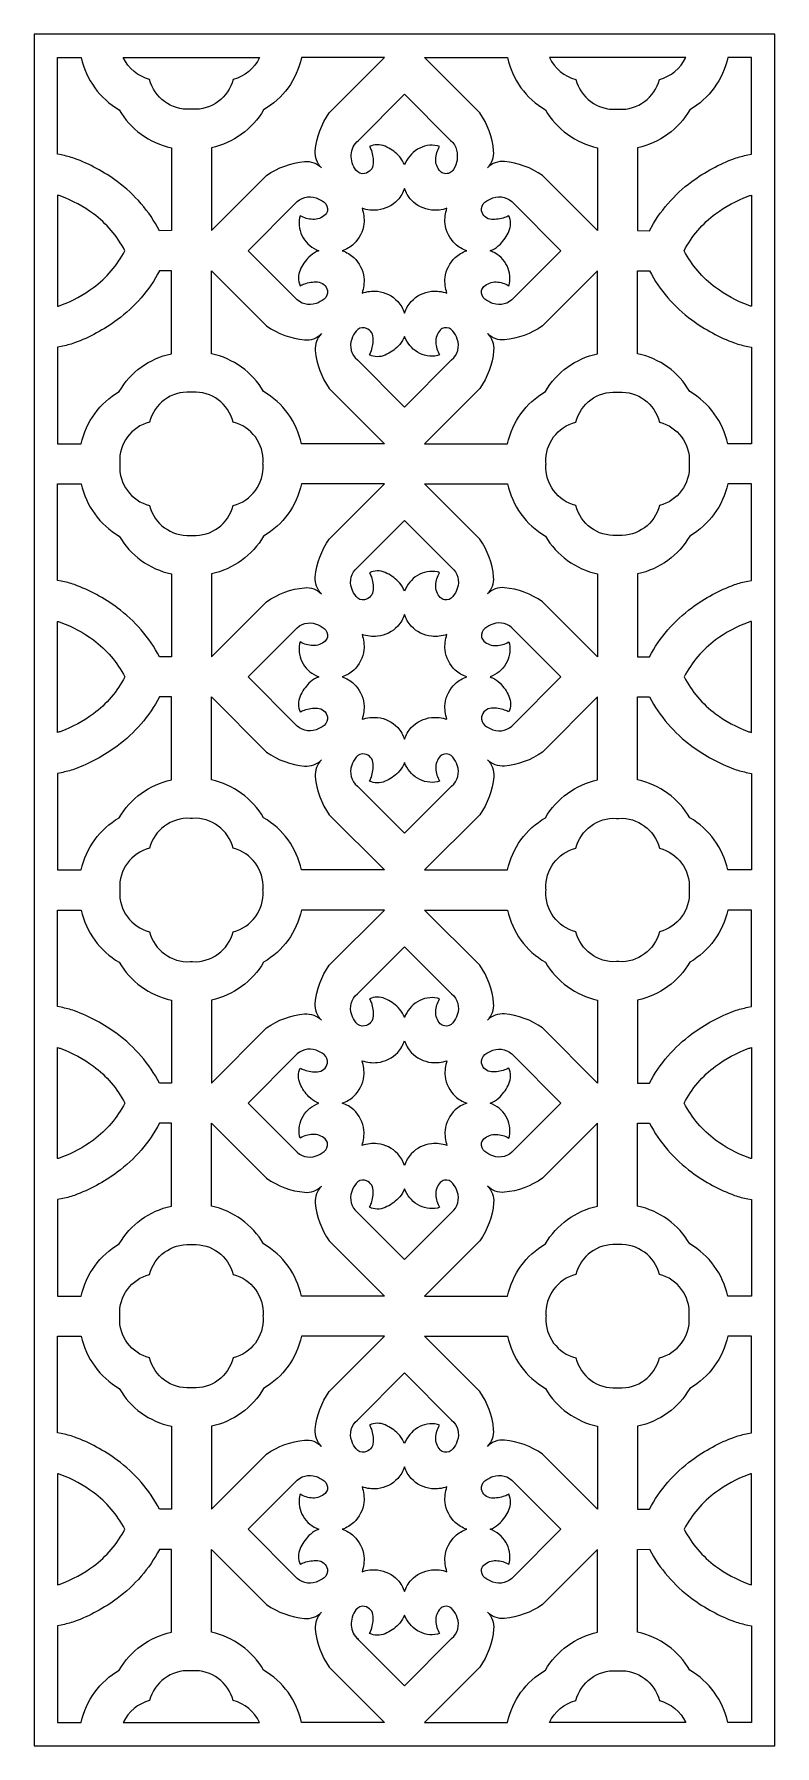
# Model space of a CAD drawing. Header units: centimetres. Extents: x 1.5 to 8.8, y -7.8 to 9.
import ezdxf

# ---------------------------------------------------------------- set-up
doc = ezdxf.new("R2010")
doc.units = ezdxf.units.CM
doc.header["$MEASUREMENT"] = 0
doc.layers.add('layer 1', color=7, linetype='Continuous')

msp = doc.modelspace()

# ---------------------------------------------------------------- linework, layer by layer
at = {"layer": 'layer 1', "color": 250}
for points, knots in [([(1.5005, 9.00077), (1.5005, 9.00077), (8.7554, 9.00077), (8.7554, 9.00077), (8.7554, 9.00077), (8.7554, 9.00077), (8.7554, -7.7675), (8.7554, -7.7675), (8.7554, -7.7675), (8.7554, -7.7675), (1.5005, -7.7675), (1.5005, -7.7675), (1.5005, -7.7675), (1.5005, -7.7675), (1.5005, 9.00077), (1.5005, 9.00077)], [0, 0, 0, 0, 0.2, 0.2, 0.2, 0.2, 0.4, 0.4, 0.4, 0.4, 0.6, 0.6, 0.6, 0.6, 1, 1, 1, 1]), ([(1.72888, 8.77137), (1.72888, 8.77137), (1.72888, 7.82498), (1.72888, 7.82498), (1.72888, 7.82498), (1.72888, 7.82498), (1.765, 7.81824), (1.765, 7.81824), (1.765, 7.81824), (1.8087, 7.81005), (1.8517, 7.79854), (1.89361, 7.78379), (1.89361, 7.78379), (2.04363, 7.72899), (2.18495, 7.65275), (2.31312, 7.55746), (2.31312, 7.55746), (2.48589, 7.43038), (2.62776, 7.26583), (2.72803, 7.07623), (2.72803, 7.07623), (2.72803, 7.07623), (2.84383, 7.0763), (2.84383, 7.0763), (2.84383, 7.0763), (2.84383, 7.0763), (2.84383, 7.88935), (2.84383, 7.88935), (2.84383, 7.88935), (2.62892, 7.93552), (2.44325, 8.07018), (2.33252, 8.26007), (2.33252, 8.26007), (2.1426, 8.37076), (2.00802, 8.55646), (1.96181, 8.77137), (1.96181, 8.77137), (1.96181, 8.77137), (1.72888, 8.77137), (1.72888, 8.77137)], [0, 0, 0, 0, 0.09090909, 0.09090909, 0.09090909, 0.09090909, 0.18181818, 0.18181818, 0.18181818, 0.18181818, 0.27272727, 0.27272727, 0.27272727, 0.27272727, 0.36363636, 0.36363636, 0.36363636, 0.36363636, 0.45454545, 0.45454545, 0.45454545, 0.45454545, 0.54545455, 0.54545455, 0.54545455, 0.54545455, 0.63636364, 0.63636364, 0.63636364, 0.63636364, 0.72727273, 0.72727273, 0.72727273, 0.72727273, 0.81818182, 0.81818182, 0.81818182, 0.81818182, 1, 1, 1, 1]), ([(2.37323, 8.77137), (2.42297, 8.66534), (2.51757, 8.58731), (2.63114, 8.55869), (2.63114, 8.55869), (2.67666, 8.37844), (2.8431, 8.25563), (3.02873, 8.26564), (3.02873, 8.26564), (3.02873, 8.26564), (3.0402, 8.26629), (3.0402, 8.26629), (3.0402, 8.26629), (3.0402, 8.26629), (3.05167, 8.26564), (3.05167, 8.26564), (3.05167, 8.26564), (3.2373, 8.25577), (3.40388, 8.37841), (3.44922, 8.55869), (3.44922, 8.55869), (3.56293, 8.5869), (3.6576, 8.66508), (3.7068, 8.77137), (3.7068, 8.77137), (3.7068, 8.77137), (2.37323, 8.77137), (2.37323, 8.77137), (2.37323, 8.77137), (2.37323, 8.77137), (2.37323, 8.77137), (2.37323, 8.77137)], [0, 0, 0, 0, 0.11111111, 0.11111111, 0.11111111, 0.11111111, 0.22222222, 0.22222222, 0.22222222, 0.22222222, 0.33333333, 0.33333333, 0.33333333, 0.33333333, 0.44444444, 0.44444444, 0.44444444, 0.44444444, 0.55555556, 0.55555556, 0.55555556, 0.55555556, 0.66666667, 0.66666667, 0.66666667, 0.66666667, 0.77777778, 0.77777778, 0.77777778, 0.77777778, 1, 1, 1, 1]), ([(4.39098, 8.23076), (4.31365, 8.12083), (4.26653, 7.99255), (4.25437, 7.85869), (4.25437, 7.85869), (4.24876, 7.79698), (4.27112, 7.73602), (4.31532, 7.69258), (4.31532, 7.69258), (4.27188, 7.73682), (4.21093, 7.75922), (4.14921, 7.75357), (4.14921, 7.75357), (4.01532, 7.74137), (3.88707, 7.69426), (3.77715, 7.61692), (3.77715, 7.61692), (3.77715, 7.61692), (3.23653, 7.0763), (3.23653, 7.0763), (3.23653, 7.0763), (3.23653, 7.0763), (3.23653, 7.88935), (3.23653, 7.88935), (3.23653, 7.88935), (3.45158, 7.9356), (3.6371, 8.07003), (3.74787, 8.26007), (3.74787, 8.26007), (3.93787, 8.37087), (4.07238, 8.55632), (4.11855, 8.77137), (4.11855, 8.77137), (4.11855, 8.77137), (4.9316, 8.77137), (4.9316, 8.77137), (4.9316, 8.77137), (4.9316, 8.77137), (4.39098, 8.23076), (4.39098, 8.23076), (4.39098, 8.23076), (4.39098, 8.23076), (4.39098, 8.23076), (4.39098, 8.23076)], [0, 0, 0, 0, 0.08333333, 0.08333333, 0.08333333, 0.08333333, 0.16666667, 0.16666667, 0.16666667, 0.16666667, 0.25, 0.25, 0.25, 0.25, 0.33333333, 0.33333333, 0.33333333, 0.33333333, 0.41666667, 0.41666667, 0.41666667, 0.41666667, 0.5, 0.5, 0.5, 0.5, 0.58333333, 0.58333333, 0.58333333, 0.58333333, 0.66666667, 0.66666667, 0.66666667, 0.66666667, 0.75, 0.75, 0.75, 0.75, 0.83333333, 0.83333333, 0.83333333, 0.83333333, 1, 1, 1, 1]), ([(6.47872, 7.61692), (6.47872, 7.61692), (7.01933, 7.0763), (7.01933, 7.0763), (7.01933, 7.0763), (7.01933, 7.0763), (7.01933, 7.88935), (7.01933, 7.88935), (7.01933, 7.88935), (6.80439, 7.93552), (6.61873, 8.07021), (6.508, 8.26014), (6.508, 8.26014), (6.31807, 8.3708), (6.18353, 8.5565), (6.13732, 8.77137), (6.13732, 8.77137), (6.13732, 8.77137), (5.32431, 8.77137), (5.32431, 8.77137), (5.32431, 8.77137), (5.32431, 8.77137), (5.86488, 8.23076), (5.86488, 8.23076), (5.86488, 8.23076), (5.94222, 8.12086), (5.98934, 7.99251), (6.0015, 7.85869), (6.0015, 7.85869), (6.00711, 7.79701), (5.98472, 7.73602), (5.94055, 7.69258), (5.94055, 7.69258), (5.98395, 7.73679), (6.04498, 7.75918), (6.10666, 7.75354), (6.10666, 7.75354), (6.24048, 7.74137), (6.36883, 7.69422), (6.47872, 7.61692)], [0, 0, 0, 0, 0.09090909, 0.09090909, 0.09090909, 0.09090909, 0.18181818, 0.18181818, 0.18181818, 0.18181818, 0.27272727, 0.27272727, 0.27272727, 0.27272727, 0.36363636, 0.36363636, 0.36363636, 0.36363636, 0.45454545, 0.45454545, 0.45454545, 0.45454545, 0.54545455, 0.54545455, 0.54545455, 0.54545455, 0.63636364, 0.63636364, 0.63636364, 0.63636364, 0.72727273, 0.72727273, 0.72727273, 0.72727273, 0.81818182, 0.81818182, 0.81818182, 0.81818182, 1, 1, 1, 1]), ([(7.88263, 8.77137), (7.83297, 8.66541), (7.73819, 8.58731), (7.62473, 8.55869), (7.62473, 8.55869), (7.57939, 8.37859), (7.41259, 8.25577), (7.22714, 8.26564), (7.22714, 8.26564), (7.22714, 8.26564), (7.21571, 8.26629), (7.21571, 8.26629), (7.21571, 8.26629), (7.21571, 8.26629), (7.2042, 8.26564), (7.2042, 8.26564), (7.2042, 8.26564), (7.01875, 8.25563), (6.85209, 8.37863), (6.80665, 8.55872), (6.80665, 8.55872), (6.69301, 8.58687), (6.59826, 8.66515), (6.54907, 8.77137), (6.54907, 8.77137), (6.54907, 8.77137), (7.88263, 8.77137), (7.88263, 8.77137), (7.88263, 8.77137), (7.88263, 8.77137), (7.88263, 8.77137), (7.88263, 8.77137)], [0, 0, 0, 0, 0.11111111, 0.11111111, 0.11111111, 0.11111111, 0.22222222, 0.22222222, 0.22222222, 0.22222222, 0.33333333, 0.33333333, 0.33333333, 0.33333333, 0.44444444, 0.44444444, 0.44444444, 0.44444444, 0.55555556, 0.55555556, 0.55555556, 0.55555556, 0.66666667, 0.66666667, 0.66666667, 0.66666667, 0.77777778, 0.77777778, 0.77777778, 0.77777778, 1, 1, 1, 1]), ([(8.4909, 7.81824), (8.44721, 7.81008), (8.4042, 7.79854), (8.36226, 7.78379), (8.36226, 7.78379), (8.21213, 7.72889), (8.07074, 7.6526), (7.94246, 7.55724), (7.94246, 7.55724), (7.76972, 7.43019), (7.628, 7.26579), (7.52783, 7.07619), (7.52783, 7.07619), (7.52783, 7.07619), (7.41204, 7.0763), (7.41204, 7.0763), (7.41204, 7.0763), (7.41204, 7.0763), (7.41204, 7.88935), (7.41204, 7.88935), (7.41204, 7.88935), (7.62709, 7.9356), (7.81265, 8.07007), (7.92338, 8.26014), (7.92338, 8.26014), (8.11338, 8.37091), (8.24789, 8.55639), (8.29406, 8.77141), (8.29406, 8.77141), (8.29406, 8.77141), (8.52699, 8.77137), (8.52699, 8.77137), (8.52699, 8.77137), (8.52699, 8.77137), (8.52699, 7.82498), (8.52699, 7.82498), (8.52699, 7.82498), (8.52699, 7.82498), (8.4909, 7.81824), (8.4909, 7.81824)], [0, 0, 0, 0, 0.09090909, 0.09090909, 0.09090909, 0.09090909, 0.18181818, 0.18181818, 0.18181818, 0.18181818, 0.27272727, 0.27272727, 0.27272727, 0.27272727, 0.36363636, 0.36363636, 0.36363636, 0.36363636, 0.45454545, 0.45454545, 0.45454545, 0.45454545, 0.54545455, 0.54545455, 0.54545455, 0.54545455, 0.63636364, 0.63636364, 0.63636364, 0.63636364, 0.72727273, 0.72727273, 0.72727273, 0.72727273, 0.81818182, 0.81818182, 0.81818182, 0.81818182, 1, 1, 1, 1]), ([(5.57966, 7.96065), (5.57966, 7.96065), (5.12797, 8.41238), (5.12797, 8.41238), (5.12797, 8.41238), (5.12797, 8.41238), (4.67628, 7.96065), (4.67628, 7.96065), (4.67628, 7.96065), (4.63422, 7.9254), (4.60888, 7.87413), (4.60644, 7.8193), (4.60644, 7.8193), (4.60403, 7.76522), (4.62035, 7.71199), (4.65264, 7.66855), (4.65264, 7.66855), (4.6722, 7.64222), (4.70511, 7.62952), (4.7373, 7.63585), (4.7373, 7.63585), (4.7846, 7.64481), (4.81952, 7.68512), (4.82156, 7.73322), (4.82156, 7.73322), (4.82342, 7.77651), (4.81726, 7.8197), (4.80343, 7.86073), (4.80343, 7.86073), (4.79866, 7.87475), (4.79243, 7.88823), (4.78475, 7.9009), (4.78475, 7.9009), (4.83332, 7.92406), (4.88962, 7.92475), (4.93877, 7.90283), (4.93877, 7.90283), (4.98603, 7.88174), (5.02907, 7.85218), (5.06571, 7.81562), (5.06571, 7.81562), (5.08755, 7.79381), (5.10558, 7.76847), (5.11905, 7.74068), (5.11905, 7.74068), (5.12233, 7.73395), (5.12528, 7.7271), (5.12797, 7.72011), (5.12797, 7.72011), (5.15226, 7.78369), (5.19693, 7.8375), (5.25494, 7.87315), (5.25494, 7.87315), (5.31349, 7.90913), (5.38351, 7.92147), (5.4508, 7.90771), (5.4508, 7.90771), (5.45783, 7.90629), (5.46467, 7.90399), (5.47116, 7.9009), (5.47116, 7.9009), (5.44869, 7.86372), (5.43602, 7.82145), (5.43434, 7.77804), (5.43434, 7.77804), (5.4326, 7.73358), (5.44865, 7.69032), (5.47891, 7.65777), (5.47891, 7.65777), (5.48947, 7.64641), (5.50338, 7.63873), (5.5186, 7.63585), (5.5186, 7.63585), (5.55443, 7.62879), (5.59081, 7.64492), (5.6096, 7.67623), (5.6096, 7.67623), (5.6435, 7.73274), (5.65406, 7.80025), (5.63894, 7.86441), (5.63894, 7.86441), (5.63006, 7.90206), (5.6093, 7.93582), (5.57966, 7.96065), (5.57966, 7.96065), (5.57966, 7.96065), (5.57966, 7.96065), (5.57966, 7.96065)], [0, 0, 0, 0, 0.04347826, 0.04347826, 0.04347826, 0.04347826, 0.08695652, 0.08695652, 0.08695652, 0.08695652, 0.13043478, 0.13043478, 0.13043478, 0.13043478, 0.17391304, 0.17391304, 0.17391304, 0.17391304, 0.2173913, 0.2173913, 0.2173913, 0.2173913, 0.26086957, 0.26086957, 0.26086957, 0.26086957, 0.30434783, 0.30434783, 0.30434783, 0.30434783, 0.34782609, 0.34782609, 0.34782609, 0.34782609, 0.39130435, 0.39130435, 0.39130435, 0.39130435, 0.43478261, 0.43478261, 0.43478261, 0.43478261, 0.47826087, 0.47826087, 0.47826087, 0.47826087, 0.52173913, 0.52173913, 0.52173913, 0.52173913, 0.56521739, 0.56521739, 0.56521739, 0.56521739, 0.60869565, 0.60869565, 0.60869565, 0.60869565, 0.65217391, 0.65217391, 0.65217391, 0.65217391, 0.69565217, 0.69565217, 0.69565217, 0.69565217, 0.73913043, 0.73913043, 0.73913043, 0.73913043, 0.7826087, 0.7826087, 0.7826087, 0.7826087, 0.82608696, 0.82608696, 0.82608696, 0.82608696, 0.86956522, 0.86956522, 0.86956522, 0.86956522, 0.91304348, 0.91304348, 0.91304348, 0.91304348, 1, 1, 1, 1]), ([(1.72888, 6.3359), (1.72888, 6.3359), (1.72888, 6.87997), (1.72888, 6.87997), (1.72888, 6.87997), (1.72888, 6.87997), (1.72888, 7.424), (1.72888, 7.424), (1.72888, 7.424), (1.73977, 7.42106), (1.75055, 7.41774), (1.76118, 7.41406), (1.76118, 7.41406), (1.87508, 7.37219), (1.98238, 7.31411), (2.07975, 7.24162), (2.07975, 7.24162), (2.20905, 7.14669), (2.31446, 7.02281), (2.38751, 6.88), (2.38751, 6.88), (2.3145, 6.73712), (2.20905, 6.61325), (2.07975, 6.51828), (2.07975, 6.51828), (1.98238, 6.44579), (1.87508, 6.38771), (1.76118, 6.34584), (1.76118, 6.34584), (1.75055, 6.34216), (1.73977, 6.33885), (1.72888, 6.3359)], [0, 0, 0, 0, 0.11111111, 0.11111111, 0.11111111, 0.11111111, 0.22222222, 0.22222222, 0.22222222, 0.22222222, 0.33333333, 0.33333333, 0.33333333, 0.33333333, 0.44444444, 0.44444444, 0.44444444, 0.44444444, 0.55555556, 0.55555556, 0.55555556, 0.55555556, 0.66666667, 0.66666667, 0.66666667, 0.66666667, 0.77777778, 0.77777778, 0.77777778, 0.77777778, 1, 1, 1, 1]), ([(4.05738, 6.41815), (4.10722, 6.35876), (4.18857, 6.33651), (4.26165, 6.3624), (4.26165, 6.3624), (4.29001, 6.37245), (4.31663, 6.38691), (4.34048, 6.4053), (4.34048, 6.4053), (4.36608, 6.42503), (4.37831, 6.45755), (4.37205, 6.4893), (4.37205, 6.4893), (4.36313, 6.5366), (4.32282, 6.57152), (4.27468, 6.57356), (4.27468, 6.57356), (4.23143, 6.57542), (4.1882, 6.56926), (4.1472, 6.55539), (4.1472, 6.55539), (4.13315, 6.55066), (4.11968, 6.54443), (4.10701, 6.53675), (4.10701, 6.53675), (4.08388, 6.58532), (4.08319, 6.64161), (4.10511, 6.69077), (4.10511, 6.69077), (4.12619, 6.73803), (4.15576, 6.78107), (4.19232, 6.8177), (4.19232, 6.8177), (4.21413, 6.83955), (4.23947, 6.85757), (4.26726, 6.87105), (4.26726, 6.87105), (4.27396, 6.87429), (4.28084, 6.87727), (4.28783, 6.87997), (4.28783, 6.87997), (4.22429, 6.9044), (4.17051, 6.94904), (4.13482, 7.00701), (4.13482, 7.00701), (4.09881, 7.06549), (4.08643, 7.13555), (4.1002, 7.20284), (4.1002, 7.20284), (4.10162, 7.20986), (4.10391, 7.21667), (4.10701, 7.22315), (4.10701, 7.22315), (4.14422, 7.20069), (4.18646, 7.18802), (4.2299, 7.18634), (4.2299, 7.18634), (4.27432, 7.18459), (4.31761, 7.20065), (4.35017, 7.23095), (4.35017, 7.23095), (4.36153, 7.24151), (4.36921, 7.25542), (4.37205, 7.27064), (4.37205, 7.27064), (4.37831, 7.30239), (4.36608, 7.3349), (4.34048, 7.35464), (4.34048, 7.35464), (4.31663, 7.37299), (4.29001, 7.38748), (4.26165, 7.39753), (4.26165, 7.39753), (4.18857, 7.42335), (4.10719, 7.40121), (4.05738, 7.34179), (4.05738, 7.34179), (4.05738, 7.34179), (3.59556, 6.87997), (3.59556, 6.87997), (3.59556, 6.87997), (3.59556, 6.87997), (4.05738, 6.41815), (4.05738, 6.41815)], [0, 0, 0, 0, 0.04545455, 0.04545455, 0.04545455, 0.04545455, 0.09090909, 0.09090909, 0.09090909, 0.09090909, 0.13636364, 0.13636364, 0.13636364, 0.13636364, 0.18181818, 0.18181818, 0.18181818, 0.18181818, 0.22727273, 0.22727273, 0.22727273, 0.22727273, 0.27272727, 0.27272727, 0.27272727, 0.27272727, 0.31818182, 0.31818182, 0.31818182, 0.31818182, 0.36363636, 0.36363636, 0.36363636, 0.36363636, 0.40909091, 0.40909091, 0.40909091, 0.40909091, 0.45454545, 0.45454545, 0.45454545, 0.45454545, 0.5, 0.5, 0.5, 0.5, 0.54545455, 0.54545455, 0.54545455, 0.54545455, 0.59090909, 0.59090909, 0.59090909, 0.59090909, 0.63636364, 0.63636364, 0.63636364, 0.63636364, 0.68181818, 0.68181818, 0.68181818, 0.68181818, 0.72727273, 0.72727273, 0.72727273, 0.72727273, 0.77272727, 0.77272727, 0.77272727, 0.77272727, 0.81818182, 0.81818182, 0.81818182, 0.81818182, 0.86363636, 0.86363636, 0.86363636, 0.86363636, 0.90909091, 0.90909091, 0.90909091, 0.90909091, 1, 1, 1, 1]), ([(4.51755, 6.87997), (4.5595, 6.89417), (4.59817, 6.91671), (4.6312, 6.94624), (4.6312, 6.94624), (4.68647, 6.99845), (4.72146, 7.06847), (4.73009, 7.14403), (4.73009, 7.14403), (4.73519, 7.19526), (4.72911, 7.247), (4.71229, 7.29565), (4.71229, 7.29565), (4.76093, 7.27883), (4.81264, 7.27271), (4.86387, 7.27781), (4.86387, 7.27781), (4.93943, 7.28648), (5.00945, 7.32147), (5.0617, 7.37671), (5.0617, 7.37671), (5.09119, 7.40977), (5.11373, 7.4484), (5.12797, 7.49035), (5.12797, 7.49035), (5.14217, 7.4484), (5.16471, 7.40977), (5.19424, 7.37671), (5.19424, 7.37671), (5.24649, 7.32147), (5.31648, 7.28644), (5.39203, 7.27781), (5.39203, 7.27781), (5.44326, 7.27271), (5.49501, 7.27883), (5.54365, 7.29565), (5.54365, 7.29565), (5.52679, 7.247), (5.52071, 7.19526), (5.52581, 7.14403), (5.52581, 7.14403), (5.53444, 7.06847), (5.56947, 6.99845), (5.62467, 6.94624), (5.62467, 6.94624), (5.65773, 6.91671), (5.69637, 6.89417), (5.73831, 6.87997), (5.73831, 6.87997), (5.69637, 6.86573), (5.65773, 6.84319), (5.62467, 6.8137), (5.62467, 6.8137), (5.56947, 6.76145), (5.53444, 6.69143), (5.52581, 6.61587), (5.52581, 6.61587), (5.52071, 6.56464), (5.52679, 6.5129), (5.54365, 6.46425), (5.54365, 6.46425), (5.49501, 6.48111), (5.44326, 6.48719), (5.39203, 6.48209), (5.39203, 6.48209), (5.31648, 6.47346), (5.24646, 6.43847), (5.19424, 6.3832), (5.19424, 6.3832), (5.16471, 6.35017), (5.14217, 6.3115), (5.12797, 6.26955), (5.12797, 6.26955), (5.11373, 6.3115), (5.09119, 6.35017), (5.0617, 6.3832), (5.0617, 6.3832), (5.00945, 6.43843), (4.93943, 6.47346), (4.86387, 6.48209), (4.86387, 6.48209), (4.81264, 6.48719), (4.76093, 6.48111), (4.71229, 6.46425), (4.71229, 6.46425), (4.72911, 6.51293), (4.73519, 6.56464), (4.73009, 6.61587), (4.73009, 6.61587), (4.72146, 6.69143), (4.68647, 6.76148), (4.6312, 6.8137), (4.6312, 6.8137), (4.59813, 6.84319), (4.5595, 6.86573), (4.51755, 6.87997)], [0, 0, 0, 0, 0.04, 0.04, 0.04, 0.04, 0.08, 0.08, 0.08, 0.08, 0.12, 0.12, 0.12, 0.12, 0.16, 0.16, 0.16, 0.16, 0.2, 0.2, 0.2, 0.2, 0.24, 0.24, 0.24, 0.24, 0.28, 0.28, 0.28, 0.28, 0.32, 0.32, 0.32, 0.32, 0.36, 0.36, 0.36, 0.36, 0.4, 0.4, 0.4, 0.4, 0.44, 0.44, 0.44, 0.44, 0.48, 0.48, 0.48, 0.48, 0.52, 0.52, 0.52, 0.52, 0.56, 0.56, 0.56, 0.56, 0.6, 0.6, 0.6, 0.6, 0.64, 0.64, 0.64, 0.64, 0.68, 0.68, 0.68, 0.68, 0.72, 0.72, 0.72, 0.72, 0.76, 0.76, 0.76, 0.76, 0.8, 0.8, 0.8, 0.8, 0.84, 0.84, 0.84, 0.84, 0.88, 0.88, 0.88, 0.88, 0.92, 0.92, 0.92, 0.92, 1, 1, 1, 1]), ([(6.19849, 7.34179), (6.14868, 7.40117), (6.0673, 7.42342), (5.99422, 7.39753), (5.99422, 7.39753), (5.96585, 7.38748), (5.93927, 7.37299), (5.91542, 7.35464), (5.91542, 7.35464), (5.88979, 7.33487), (5.87755, 7.30239), (5.88382, 7.27064), (5.88382, 7.27064), (5.89277, 7.22334), (5.93308, 7.18842), (5.98118, 7.18634), (5.98118, 7.18634), (6.02444, 7.18448), (6.06766, 7.19064), (6.1087, 7.20451), (6.1087, 7.20451), (6.12272, 7.20924), (6.13619, 7.21551), (6.14886, 7.22315), (6.14886, 7.22315), (6.17202, 7.17458), (6.17271, 7.11829), (6.15079, 7.06917), (6.15079, 7.06917), (6.12971, 7.02187), (6.10014, 6.97886), (6.06355, 6.94223), (6.06355, 6.94223), (6.04174, 6.92039), (6.01639, 6.90233), (5.98865, 6.88885), (5.98865, 6.88885), (5.98191, 6.88561), (5.97503, 6.88263), (5.96804, 6.87997), (5.96804, 6.87997), (6.03161, 6.85557), (6.0854, 6.81089), (6.12108, 6.75293), (6.12108, 6.75293), (6.15709, 6.69445), (6.16947, 6.62435), (6.15567, 6.55706), (6.15567, 6.55706), (6.15421, 6.55004), (6.15196, 6.54323), (6.14886, 6.53675), (6.14886, 6.53675), (6.11165, 6.55921), (6.06941, 6.57188), (6.02597, 6.57356), (6.02597, 6.57356), (5.98155, 6.57531), (5.93829, 6.55929), (5.9057, 6.52899), (5.9057, 6.52899), (5.89438, 6.51843), (5.88669, 6.50452), (5.88382, 6.4893), (5.88382, 6.4893), (5.87755, 6.45755), (5.88979, 6.42503), (5.91542, 6.4053), (5.91542, 6.4053), (5.93924, 6.38691), (5.96585, 6.37245), (5.99422, 6.3624), (5.99422, 6.3624), (6.06733, 6.33655), (6.14872, 6.35873), (6.19849, 6.41815), (6.19849, 6.41815), (6.19849, 6.41815), (6.66031, 6.87997), (6.66031, 6.87997), (6.66031, 6.87997), (6.66031, 6.87997), (6.19849, 7.34179), (6.19849, 7.34179)], [0, 0, 0, 0, 0.04545455, 0.04545455, 0.04545455, 0.04545455, 0.09090909, 0.09090909, 0.09090909, 0.09090909, 0.13636364, 0.13636364, 0.13636364, 0.13636364, 0.18181818, 0.18181818, 0.18181818, 0.18181818, 0.22727273, 0.22727273, 0.22727273, 0.22727273, 0.27272727, 0.27272727, 0.27272727, 0.27272727, 0.31818182, 0.31818182, 0.31818182, 0.31818182, 0.36363636, 0.36363636, 0.36363636, 0.36363636, 0.40909091, 0.40909091, 0.40909091, 0.40909091, 0.45454545, 0.45454545, 0.45454545, 0.45454545, 0.5, 0.5, 0.5, 0.5, 0.54545455, 0.54545455, 0.54545455, 0.54545455, 0.59090909, 0.59090909, 0.59090909, 0.59090909, 0.63636364, 0.63636364, 0.63636364, 0.63636364, 0.68181818, 0.68181818, 0.68181818, 0.68181818, 0.72727273, 0.72727273, 0.72727273, 0.72727273, 0.77272727, 0.77272727, 0.77272727, 0.77272727, 0.81818182, 0.81818182, 0.81818182, 0.81818182, 0.86363636, 0.86363636, 0.86363636, 0.86363636, 0.90909091, 0.90909091, 0.90909091, 0.90909091, 1, 1, 1, 1]), ([(7.86836, 6.88), (7.9414, 6.73709), (8.04678, 6.61325), (8.17615, 6.51828), (8.17615, 6.51828), (8.27348, 6.44579), (8.38075, 6.38771), (8.49465, 6.34587), (8.49465, 6.34587), (8.50532, 6.34216), (8.5161, 6.33885), (8.52699, 6.3359), (8.52699, 6.3359), (8.52699, 6.3359), (8.52699, 6.87997), (8.52699, 6.87997), (8.52699, 6.87997), (8.52699, 6.87997), (8.52699, 7.424), (8.52699, 7.424), (8.52699, 7.424), (8.5161, 7.42106), (8.50532, 7.41774), (8.49465, 7.41406), (8.49465, 7.41406), (8.38075, 7.37219), (8.27348, 7.31411), (8.17615, 7.24162), (8.17615, 7.24162), (8.04678, 7.14665), (7.9414, 7.02285), (7.86836, 6.87993), (7.86836, 6.87993), (7.86836, 6.87993), (7.86836, 6.88), (7.86836, 6.88)], [0, 0, 0, 0, 0.1, 0.1, 0.1, 0.1, 0.2, 0.2, 0.2, 0.2, 0.3, 0.3, 0.3, 0.3, 0.4, 0.4, 0.4, 0.4, 0.5, 0.5, 0.5, 0.5, 0.6, 0.6, 0.6, 0.6, 0.7, 0.7, 0.7, 0.7, 0.8, 0.8, 0.8, 0.8, 1, 1, 1, 1]), ([(1.96181, 4.98853), (1.96181, 4.98853), (1.72888, 4.98853), (1.72888, 4.98853), (1.72888, 4.98853), (1.72888, 4.98853), (1.72888, 5.93492), (1.72888, 5.93492), (1.72888, 5.93492), (1.72888, 5.93492), (1.765, 5.9417), (1.765, 5.9417), (1.765, 5.9417), (1.8087, 5.94985), (1.85166, 5.9614), (1.89361, 5.97614), (1.89361, 5.97614), (2.04363, 6.03094), (2.18491, 6.10715), (2.31312, 6.20248), (2.31312, 6.20248), (2.48593, 6.3296), (2.62776, 6.49403), (2.72803, 6.68371), (2.72803, 6.68371), (2.72803, 6.68371), (2.84383, 6.6836), (2.84383, 6.6836), (2.84383, 6.6836), (2.84383, 6.6836), (2.84383, 5.87055), (2.84383, 5.87055), (2.84383, 5.87055), (2.62881, 5.82434), (2.44325, 5.68987), (2.33252, 5.49983), (2.33252, 5.49983), (2.14252, 5.38907), (2.00798, 5.20358), (1.96181, 4.98853)], [0, 0, 0, 0, 0.09090909, 0.09090909, 0.09090909, 0.09090909, 0.18181818, 0.18181818, 0.18181818, 0.18181818, 0.27272727, 0.27272727, 0.27272727, 0.27272727, 0.36363636, 0.36363636, 0.36363636, 0.36363636, 0.45454545, 0.45454545, 0.45454545, 0.45454545, 0.54545455, 0.54545455, 0.54545455, 0.54545455, 0.63636364, 0.63636364, 0.63636364, 0.63636364, 0.72727273, 0.72727273, 0.72727273, 0.72727273, 0.81818182, 0.81818182, 0.81818182, 0.81818182, 1, 1, 1, 1]), ([(3.77715, 6.14302), (3.77715, 6.14302), (3.23653, 6.6836), (3.23653, 6.6836), (3.23653, 6.6836), (3.23653, 6.6836), (3.23653, 5.87055), (3.23653, 5.87055), (3.23653, 5.87055), (3.45147, 5.82438), (3.63714, 5.68972), (3.74787, 5.49983), (3.74787, 5.49983), (3.9378, 5.38914), (4.07238, 5.20344), (4.11855, 4.98853), (4.11855, 4.98853), (4.11855, 4.98853), (4.9316, 4.98853), (4.9316, 4.98853), (4.9316, 4.98853), (4.9316, 4.98853), (4.39098, 5.52914), (4.39098, 5.52914), (4.39098, 5.52914), (4.31365, 5.63907), (4.26653, 5.76739), (4.25437, 5.90124), (4.25437, 5.90124), (4.24876, 5.96292), (4.27115, 6.02392), (4.31532, 6.06732), (4.31532, 6.06732), (4.27192, 6.02311), (4.21089, 6.00072), (4.14921, 6.00633), (4.14921, 6.00633), (4.01536, 6.01853), (3.88704, 6.06568), (3.77715, 6.14302)], [0, 0, 0, 0, 0.09090909, 0.09090909, 0.09090909, 0.09090909, 0.18181818, 0.18181818, 0.18181818, 0.18181818, 0.27272727, 0.27272727, 0.27272727, 0.27272727, 0.36363636, 0.36363636, 0.36363636, 0.36363636, 0.45454545, 0.45454545, 0.45454545, 0.45454545, 0.54545455, 0.54545455, 0.54545455, 0.54545455, 0.63636364, 0.63636364, 0.63636364, 0.63636364, 0.72727273, 0.72727273, 0.72727273, 0.72727273, 0.81818182, 0.81818182, 0.81818182, 0.81818182, 1, 1, 1, 1]), ([(6.47872, 6.14302), (6.47872, 6.14302), (7.01933, 6.6836), (7.01933, 6.6836), (7.01933, 6.6836), (7.01933, 6.6836), (7.01933, 5.87055), (7.01933, 5.87055), (7.01933, 5.87055), (6.80428, 5.8243), (6.61873, 5.68983), (6.508, 5.4998), (6.508, 5.4998), (6.318, 5.38903), (6.18349, 5.20355), (6.13732, 4.98853), (6.13732, 4.98853), (6.13732, 4.98853), (5.32431, 4.98853), (5.32431, 4.98853), (5.32431, 4.98853), (5.32431, 4.98853), (5.86488, 5.52914), (5.86488, 5.52914), (5.86488, 5.52914), (5.94222, 5.63907), (5.98934, 5.76735), (6.0015, 5.90124), (6.0015, 5.90124), (6.00711, 5.96296), (5.98475, 6.02388), (5.94055, 6.06732), (5.94055, 6.06732), (5.98399, 6.02311), (6.04494, 6.00076), (6.10666, 6.00636), (6.10666, 6.00636), (6.24051, 6.01856), (6.36879, 6.06564), (6.47872, 6.14302)], [0, 0, 0, 0, 0.09090909, 0.09090909, 0.09090909, 0.09090909, 0.18181818, 0.18181818, 0.18181818, 0.18181818, 0.27272727, 0.27272727, 0.27272727, 0.27272727, 0.36363636, 0.36363636, 0.36363636, 0.36363636, 0.45454545, 0.45454545, 0.45454545, 0.45454545, 0.54545455, 0.54545455, 0.54545455, 0.54545455, 0.63636364, 0.63636364, 0.63636364, 0.63636364, 0.72727273, 0.72727273, 0.72727273, 0.72727273, 0.81818182, 0.81818182, 0.81818182, 0.81818182, 1, 1, 1, 1]), ([(7.41204, 5.87055), (7.62698, 5.82438), (7.81265, 5.68969), (7.92338, 5.4998), (7.92338, 5.4998), (8.11331, 5.3891), (8.24785, 5.2034), (8.29406, 4.98853), (8.29406, 4.98853), (8.29406, 4.98853), (8.52699, 4.98853), (8.52699, 4.98853), (8.52699, 4.98853), (8.52699, 4.98853), (8.52699, 5.93492), (8.52699, 5.93492), (8.52699, 5.93492), (8.52699, 5.93492), (8.4909, 5.9417), (8.4909, 5.9417), (8.4909, 5.9417), (8.44721, 5.94985), (8.40417, 5.96136), (8.36226, 5.97614), (8.36226, 5.97614), (8.21213, 6.03098), (8.07074, 6.1073), (7.94246, 6.20266), (7.94246, 6.20266), (7.76979, 6.32967), (7.628, 6.49418), (7.52783, 6.68371), (7.52783, 6.68371), (7.52783, 6.68371), (7.41204, 6.6836), (7.41204, 6.6836), (7.41204, 6.6836), (7.41204, 6.6836), (7.41204, 5.87055), (7.41204, 5.87055)], [0, 0, 0, 0, 0.09090909, 0.09090909, 0.09090909, 0.09090909, 0.18181818, 0.18181818, 0.18181818, 0.18181818, 0.27272727, 0.27272727, 0.27272727, 0.27272727, 0.36363636, 0.36363636, 0.36363636, 0.36363636, 0.45454545, 0.45454545, 0.45454545, 0.45454545, 0.54545455, 0.54545455, 0.54545455, 0.54545455, 0.63636364, 0.63636364, 0.63636364, 0.63636364, 0.72727273, 0.72727273, 0.72727273, 0.72727273, 0.81818182, 0.81818182, 0.81818182, 0.81818182, 1, 1, 1, 1]), ([(4.66615, 5.80937), (4.60676, 5.85911), (4.58459, 5.9406), (4.61041, 6.01365), (4.61041, 6.01365), (4.62046, 6.04201), (4.63491, 6.06863), (4.6533, 6.09248), (4.6533, 6.09248), (4.67303, 6.11808), (4.70559, 6.13031), (4.7373, 6.12409), (4.7373, 6.12409), (4.78457, 6.11513), (4.81948, 6.07475), (4.82156, 6.02668), (4.82156, 6.02668), (4.82342, 5.98342), (4.81726, 5.9402), (4.80343, 5.8992), (4.80343, 5.8992), (4.79866, 5.88515), (4.79243, 5.87168), (4.78475, 5.859), (4.78475, 5.859), (4.83336, 5.83588), (4.88962, 5.83515), (4.93877, 5.85707), (4.93877, 5.85707), (4.98603, 5.87819), (5.02904, 5.90772), (5.06571, 5.94432), (5.06571, 5.94432), (5.08755, 5.96613), (5.10558, 5.99144), (5.11905, 6.01922), (5.11905, 6.01922), (5.12233, 6.02595), (5.12528, 6.03284), (5.12797, 6.03979), (5.12797, 6.03979), (5.15233, 5.97621), (5.19693, 5.92243), (5.25494, 5.88671), (5.25494, 5.88671), (5.31349, 5.8507), (5.38351, 5.83836), (5.45084, 5.85219), (5.45084, 5.85219), (5.45783, 5.85365), (5.46467, 5.85595), (5.47116, 5.859), (5.47116, 5.859), (5.44869, 5.89618), (5.43602, 5.93849), (5.43434, 5.9819), (5.43434, 5.9819), (5.4326, 6.02632), (5.44865, 6.06961), (5.47891, 6.10217), (5.47891, 6.10217), (5.48947, 6.11349), (5.50338, 6.12117), (5.5186, 6.12405), (5.5186, 6.12405), (5.55032, 6.13031), (5.58287, 6.11804), (5.6026, 6.09248), (5.6026, 6.09248), (5.62096, 6.06863), (5.63541, 6.04201), (5.64546, 6.01365), (5.64546, 6.01365), (5.67135, 5.94064), (5.64907, 5.85919), (5.58979, 5.80937), (5.58979, 5.80937), (5.58979, 5.80937), (5.12797, 5.34756), (5.12797, 5.34756), (5.12797, 5.34756), (5.12797, 5.34756), (4.66615, 5.80937), (4.66615, 5.80937)], [0, 0, 0, 0, 0.04545455, 0.04545455, 0.04545455, 0.04545455, 0.09090909, 0.09090909, 0.09090909, 0.09090909, 0.13636364, 0.13636364, 0.13636364, 0.13636364, 0.18181818, 0.18181818, 0.18181818, 0.18181818, 0.22727273, 0.22727273, 0.22727273, 0.22727273, 0.27272727, 0.27272727, 0.27272727, 0.27272727, 0.31818182, 0.31818182, 0.31818182, 0.31818182, 0.36363636, 0.36363636, 0.36363636, 0.36363636, 0.40909091, 0.40909091, 0.40909091, 0.40909091, 0.45454545, 0.45454545, 0.45454545, 0.45454545, 0.5, 0.5, 0.5, 0.5, 0.54545455, 0.54545455, 0.54545455, 0.54545455, 0.59090909, 0.59090909, 0.59090909, 0.59090909, 0.63636364, 0.63636364, 0.63636364, 0.63636364, 0.68181818, 0.68181818, 0.68181818, 0.68181818, 0.72727273, 0.72727273, 0.72727273, 0.72727273, 0.77272727, 0.77272727, 0.77272727, 0.77272727, 0.81818182, 0.81818182, 0.81818182, 0.81818182, 0.86363636, 0.86363636, 0.86363636, 0.86363636, 0.90909091, 0.90909091, 0.90909091, 0.90909091, 1, 1, 1, 1]), ([(3.7423, 4.78073), (3.75228, 4.59528), (3.62928, 4.42862), (3.44922, 4.38314), (3.44922, 4.38314), (3.40392, 4.20304), (3.23712, 4.08023), (3.05167, 4.09009), (3.05167, 4.09009), (3.05167, 4.09009), (3.0402, 4.09075), (3.0402, 4.09075), (3.0402, 4.09075), (3.0402, 4.09075), (3.02873, 4.09009), (3.02873, 4.09009), (3.02873, 4.09009), (2.84328, 4.08008), (2.67658, 4.20308), (2.63114, 4.38314), (2.63114, 4.38314), (2.45101, 4.42847), (2.32823, 4.59528), (2.3381, 4.78073), (2.3381, 4.78073), (2.3381, 4.78073), (2.33875, 4.7922), (2.33875, 4.7922), (2.33875, 4.7922), (2.33875, 4.7922), (2.3381, 4.80367), (2.3381, 4.80367), (2.3381, 4.80367), (2.32808, 4.98911), (2.45108, 5.15574), (2.63114, 5.20122), (2.63114, 5.20122), (2.67644, 5.38135), (2.84328, 5.50413), (3.02873, 5.49426), (3.02873, 5.49426), (3.02873, 5.49426), (3.0402, 5.49361), (3.0402, 5.49361), (3.0402, 5.49361), (3.0402, 5.49361), (3.05167, 5.49426), (3.05167, 5.49426), (3.05167, 5.49426), (3.23712, 5.50427), (3.40377, 5.38127), (3.44922, 5.20122), (3.44922, 5.20122), (3.62935, 5.15592), (3.75213, 4.98911), (3.7423, 4.80367), (3.7423, 4.80367), (3.7423, 4.80367), (3.74161, 4.7922), (3.74161, 4.7922), (3.74161, 4.7922), (3.74161, 4.7922), (3.7423, 4.78073), (3.7423, 4.78073)], [0, 0, 0, 0, 0.05882353, 0.05882353, 0.05882353, 0.05882353, 0.11764706, 0.11764706, 0.11764706, 0.11764706, 0.17647059, 0.17647059, 0.17647059, 0.17647059, 0.23529412, 0.23529412, 0.23529412, 0.23529412, 0.29411765, 0.29411765, 0.29411765, 0.29411765, 0.35294118, 0.35294118, 0.35294118, 0.35294118, 0.41176471, 0.41176471, 0.41176471, 0.41176471, 0.47058824, 0.47058824, 0.47058824, 0.47058824, 0.52941176, 0.52941176, 0.52941176, 0.52941176, 0.58823529, 0.58823529, 0.58823529, 0.58823529, 0.64705882, 0.64705882, 0.64705882, 0.64705882, 0.70588235, 0.70588235, 0.70588235, 0.70588235, 0.76470588, 0.76470588, 0.76470588, 0.76470588, 0.82352941, 0.82352941, 0.82352941, 0.82352941, 0.88235294, 0.88235294, 0.88235294, 0.88235294, 1, 1, 1, 1]), ([(6.51357, 4.78065), (6.50374, 4.59502), (6.62637, 4.42851), (6.80665, 4.38318), (6.80665, 4.38318), (6.85213, 4.2029), (7.01857, 4.08004), (7.2042, 4.09009), (7.2042, 4.09009), (7.2042, 4.09009), (7.21571, 4.09075), (7.21571, 4.09075), (7.21571, 4.09075), (7.21571, 4.09075), (7.22714, 4.09009), (7.22714, 4.09009), (7.22714, 4.09009), (7.41281, 4.08023), (7.57936, 4.20286), (7.62473, 4.38314), (7.62473, 4.38314), (7.80497, 4.42862), (7.92782, 4.59506), (7.91781, 4.78073), (7.91781, 4.78073), (7.91781, 4.78073), (7.91712, 4.7922), (7.91712, 4.7922), (7.91712, 4.7922), (7.91712, 4.7922), (7.91781, 4.80367), (7.91781, 4.80367), (7.91781, 4.80367), (7.92768, 4.9893), (7.805, 5.15588), (7.62473, 5.20122), (7.62473, 5.20122), (7.57921, 5.38149), (7.41281, 5.50431), (7.22714, 5.49426), (7.22714, 5.49426), (7.22714, 5.49426), (7.21571, 5.49361), (7.21571, 5.49361), (7.21571, 5.49361), (7.21571, 5.49361), (7.2042, 5.49426), (7.2042, 5.49426), (7.2042, 5.49426), (7.01857, 5.50413), (6.85198, 5.38149), (6.80665, 5.20118), (6.80665, 5.20118), (6.62641, 5.1557), (6.50359, 4.9893), (6.51357, 4.8037), (6.51357, 4.8037), (6.51357, 4.8037), (6.51426, 4.7922), (6.51426, 4.7922), (6.51426, 4.7922), (6.51426, 4.7922), (6.51357, 4.78065), (6.51357, 4.78065)], [0, 0, 0, 0, 0.05882353, 0.05882353, 0.05882353, 0.05882353, 0.11764706, 0.11764706, 0.11764706, 0.11764706, 0.17647059, 0.17647059, 0.17647059, 0.17647059, 0.23529412, 0.23529412, 0.23529412, 0.23529412, 0.29411765, 0.29411765, 0.29411765, 0.29411765, 0.35294118, 0.35294118, 0.35294118, 0.35294118, 0.41176471, 0.41176471, 0.41176471, 0.41176471, 0.47058824, 0.47058824, 0.47058824, 0.47058824, 0.52941176, 0.52941176, 0.52941176, 0.52941176, 0.58823529, 0.58823529, 0.58823529, 0.58823529, 0.64705882, 0.64705882, 0.64705882, 0.64705882, 0.70588235, 0.70588235, 0.70588235, 0.70588235, 0.76470588, 0.76470588, 0.76470588, 0.76470588, 0.82352941, 0.82352941, 0.82352941, 0.82352941, 0.88235294, 0.88235294, 0.88235294, 0.88235294, 1, 1, 1, 1]), ([(1.96181, 4.59586), (1.96181, 4.59586), (1.72888, 4.59582), (1.72888, 4.59582), (1.72888, 4.59582), (1.72888, 4.59582), (1.72888, 3.64947), (1.72888, 3.64947), (1.72888, 3.64947), (1.72888, 3.64947), (1.765, 3.6427), (1.765, 3.6427), (1.765, 3.6427), (1.80866, 3.6345), (1.85166, 3.623), (1.89357, 3.60825), (1.89357, 3.60825), (2.04363, 3.55341), (2.18502, 3.47713), (2.31323, 3.38184), (2.31323, 3.38184), (2.48597, 3.2548), (2.62783, 3.09025), (2.72803, 2.90069), (2.72803, 2.90069), (2.72803, 2.90069), (2.84383, 2.90076), (2.84383, 2.90076), (2.84383, 2.90076), (2.84383, 2.90076), (2.84383, 3.71381), (2.84383, 3.71381), (2.84383, 3.71381), (2.62892, 3.75998), (2.44325, 3.89463), (2.33252, 4.08456), (2.33252, 4.08456), (2.1426, 4.19522), (2.00802, 4.38092), (1.96181, 4.59586)], [0, 0, 0, 0, 0.09090909, 0.09090909, 0.09090909, 0.09090909, 0.18181818, 0.18181818, 0.18181818, 0.18181818, 0.27272727, 0.27272727, 0.27272727, 0.27272727, 0.36363636, 0.36363636, 0.36363636, 0.36363636, 0.45454545, 0.45454545, 0.45454545, 0.45454545, 0.54545455, 0.54545455, 0.54545455, 0.54545455, 0.63636364, 0.63636364, 0.63636364, 0.63636364, 0.72727273, 0.72727273, 0.72727273, 0.72727273, 0.81818182, 0.81818182, 0.81818182, 0.81818182, 1, 1, 1, 1]), ([(3.77715, 3.44137), (3.77715, 3.44137), (3.23653, 2.90076), (3.23653, 2.90076), (3.23653, 2.90076), (3.23653, 2.90076), (3.23653, 3.71381), (3.23653, 3.71381), (3.23653, 3.71381), (3.45158, 3.76005), (3.6371, 3.89452), (3.74787, 4.08456), (3.74787, 4.08456), (3.93787, 4.19533), (4.07238, 4.38077), (4.11855, 4.59582), (4.11855, 4.59582), (4.11855, 4.59582), (4.9316, 4.59582), (4.9316, 4.59582), (4.9316, 4.59582), (4.9316, 4.59582), (4.39098, 4.05521), (4.39098, 4.05521), (4.39098, 4.05521), (4.31365, 3.94528), (4.26653, 3.81704), (4.25437, 3.68315), (4.25437, 3.68315), (4.24876, 3.62143), (4.27108, 3.56048), (4.31532, 3.51707), (4.31532, 3.51707), (4.27188, 3.56128), (4.21093, 3.58367), (4.14921, 3.57803), (4.14921, 3.57803), (4.01532, 3.56583), (3.88707, 3.51871), (3.77715, 3.44137)], [0, 0, 0, 0, 0.09090909, 0.09090909, 0.09090909, 0.09090909, 0.18181818, 0.18181818, 0.18181818, 0.18181818, 0.27272727, 0.27272727, 0.27272727, 0.27272727, 0.36363636, 0.36363636, 0.36363636, 0.36363636, 0.45454545, 0.45454545, 0.45454545, 0.45454545, 0.54545455, 0.54545455, 0.54545455, 0.54545455, 0.63636364, 0.63636364, 0.63636364, 0.63636364, 0.72727273, 0.72727273, 0.72727273, 0.72727273, 0.81818182, 0.81818182, 0.81818182, 0.81818182, 1, 1, 1, 1]), ([(6.13732, 4.59582), (6.13732, 4.59582), (5.32431, 4.59582), (5.32431, 4.59582), (5.32431, 4.59582), (5.32431, 4.59582), (5.86488, 4.05521), (5.86488, 4.05521), (5.86488, 4.05521), (5.94222, 3.94532), (5.98934, 3.81696), (6.0015, 3.68315), (6.0015, 3.68315), (6.00715, 3.62147), (5.98475, 3.56048), (5.94055, 3.51707), (5.94055, 3.51707), (5.98395, 3.56124), (6.04498, 3.5836), (6.10666, 3.57799), (6.10666, 3.57799), (6.24048, 3.56583), (6.36883, 3.51868), (6.47872, 3.44137), (6.47872, 3.44137), (6.47872, 3.44137), (7.01933, 2.90076), (7.01933, 2.90076), (7.01933, 2.90076), (7.01933, 2.90076), (7.01933, 3.71381), (7.01933, 3.71381), (7.01933, 3.71381), (6.80439, 3.75998), (6.61869, 3.89467), (6.508, 4.0846), (6.508, 4.0846), (6.31807, 4.19525), (6.18349, 4.38096), (6.13732, 4.59586), (6.13732, 4.59586), (6.13732, 4.59586), (6.13732, 4.59582), (6.13732, 4.59582)], [0, 0, 0, 0, 0.08333333, 0.08333333, 0.08333333, 0.08333333, 0.16666667, 0.16666667, 0.16666667, 0.16666667, 0.25, 0.25, 0.25, 0.25, 0.33333333, 0.33333333, 0.33333333, 0.33333333, 0.41666667, 0.41666667, 0.41666667, 0.41666667, 0.5, 0.5, 0.5, 0.5, 0.58333333, 0.58333333, 0.58333333, 0.58333333, 0.66666667, 0.66666667, 0.66666667, 0.66666667, 0.75, 0.75, 0.75, 0.75, 0.83333333, 0.83333333, 0.83333333, 0.83333333, 1, 1, 1, 1]), ([(8.4909, 3.6427), (8.44721, 3.6345), (8.40424, 3.623), (8.36229, 3.60825), (8.36229, 3.60825), (8.2122, 3.55338), (8.07085, 3.47713), (7.94257, 3.38176), (7.94257, 3.38176), (7.76979, 3.25469), (7.62804, 3.09028), (7.52783, 2.90069), (7.52783, 2.90069), (7.52783, 2.90069), (7.41204, 2.90076), (7.41204, 2.90076), (7.41204, 2.90076), (7.41204, 2.90076), (7.41204, 3.71381), (7.41204, 3.71381), (7.41204, 3.71381), (7.62709, 3.76005), (7.81265, 3.89452), (7.92338, 4.0846), (7.92338, 4.0846), (8.11338, 4.19536), (8.24789, 4.38085), (8.29406, 4.59586), (8.29406, 4.59586), (8.29406, 4.59586), (8.52699, 4.59586), (8.52699, 4.59586), (8.52699, 4.59586), (8.52699, 4.59586), (8.52699, 3.64947), (8.52699, 3.64947), (8.52699, 3.64947), (8.52699, 3.64947), (8.4909, 3.6427), (8.4909, 3.6427)], [0, 0, 0, 0, 0.09090909, 0.09090909, 0.09090909, 0.09090909, 0.18181818, 0.18181818, 0.18181818, 0.18181818, 0.27272727, 0.27272727, 0.27272727, 0.27272727, 0.36363636, 0.36363636, 0.36363636, 0.36363636, 0.45454545, 0.45454545, 0.45454545, 0.45454545, 0.54545455, 0.54545455, 0.54545455, 0.54545455, 0.63636364, 0.63636364, 0.63636364, 0.63636364, 0.72727273, 0.72727273, 0.72727273, 0.72727273, 0.81818182, 0.81818182, 0.81818182, 0.81818182, 1, 1, 1, 1]), ([(4.66615, 3.77498), (4.60676, 3.72517), (4.58452, 3.64379), (4.61041, 3.57071), (4.61041, 3.57071), (4.62046, 3.54234), (4.63491, 3.51576), (4.6533, 3.49191), (4.6533, 3.49191), (4.67307, 3.46628), (4.70555, 3.45404), (4.7373, 3.46031), (4.7373, 3.46031), (4.7846, 3.46926), (4.81952, 3.50957), (4.82156, 3.55767), (4.82156, 3.55767), (4.82342, 3.60093), (4.81726, 3.64415), (4.80339, 3.68519), (4.80339, 3.68519), (4.79866, 3.69921), (4.79243, 3.71268), (4.78475, 3.72535), (4.78475, 3.72535), (4.83332, 3.74851), (4.88962, 3.7492), (4.93877, 3.72728), (4.93877, 3.72728), (4.98603, 3.7062), (5.02907, 3.67663), (5.06571, 3.64004), (5.06571, 3.64004), (5.08755, 3.61823), (5.10558, 3.59292), (5.11905, 3.56514), (5.11905, 3.56514), (5.12233, 3.5584), (5.12528, 3.55156), (5.12797, 3.54456), (5.12797, 3.54456), (5.15237, 3.6081), (5.19701, 3.66192), (5.25498, 3.69757), (5.25498, 3.69757), (5.31349, 3.73358), (5.38355, 3.74596), (5.4508, 3.73216), (5.4508, 3.73216), (5.45783, 3.73074), (5.46467, 3.72845), (5.47116, 3.72535), (5.47116, 3.72535), (5.44869, 3.68817), (5.43602, 3.6459), (5.43434, 3.6025), (5.43434, 3.6025), (5.4326, 3.55804), (5.44862, 3.51478), (5.47891, 3.48219), (5.47891, 3.48219), (5.48947, 3.47087), (5.50338, 3.46318), (5.5186, 3.46031), (5.5186, 3.46031), (5.55035, 3.45404), (5.58287, 3.46628), (5.6026, 3.49191), (5.6026, 3.49191), (5.62096, 3.51576), (5.63541, 3.54234), (5.64546, 3.57074), (5.64546, 3.57074), (5.67131, 3.64382), (5.64918, 3.72521), (5.58979, 3.77498), (5.58979, 3.77498), (5.58979, 3.77498), (5.12797, 4.23684), (5.12797, 4.23684), (5.12797, 4.23684), (5.12797, 4.23684), (4.66615, 3.77498), (4.66615, 3.77498)], [0, 0, 0, 0, 0.04545455, 0.04545455, 0.04545455, 0.04545455, 0.09090909, 0.09090909, 0.09090909, 0.09090909, 0.13636364, 0.13636364, 0.13636364, 0.13636364, 0.18181818, 0.18181818, 0.18181818, 0.18181818, 0.22727273, 0.22727273, 0.22727273, 0.22727273, 0.27272727, 0.27272727, 0.27272727, 0.27272727, 0.31818182, 0.31818182, 0.31818182, 0.31818182, 0.36363636, 0.36363636, 0.36363636, 0.36363636, 0.40909091, 0.40909091, 0.40909091, 0.40909091, 0.45454545, 0.45454545, 0.45454545, 0.45454545, 0.5, 0.5, 0.5, 0.5, 0.54545455, 0.54545455, 0.54545455, 0.54545455, 0.59090909, 0.59090909, 0.59090909, 0.59090909, 0.63636364, 0.63636364, 0.63636364, 0.63636364, 0.68181818, 0.68181818, 0.68181818, 0.68181818, 0.72727273, 0.72727273, 0.72727273, 0.72727273, 0.77272727, 0.77272727, 0.77272727, 0.77272727, 0.81818182, 0.81818182, 0.81818182, 0.81818182, 0.86363636, 0.86363636, 0.86363636, 0.86363636, 0.90909091, 0.90909091, 0.90909091, 0.90909091, 1, 1, 1, 1]), ([(1.72888, 3.24846), (1.72888, 3.24846), (1.72888, 2.70442), (1.72888, 2.70442), (1.72888, 2.70442), (1.72888, 2.70442), (1.72888, 2.16035), (1.72888, 2.16035), (1.72888, 2.16035), (1.73977, 2.1633), (1.75051, 2.16661), (1.76114, 2.17029), (1.76114, 2.17029), (1.87508, 2.21217), (1.98238, 2.27024), (2.07975, 2.34274), (2.07975, 2.34274), (2.20909, 2.4377), (2.31446, 2.5615), (2.38751, 2.70439), (2.38751, 2.70439), (2.31446, 2.84731), (2.20912, 2.97111), (2.07975, 3.06607), (2.07975, 3.06607), (1.98238, 3.13857), (1.87508, 3.19664), (1.76114, 3.23852), (1.76114, 3.23852), (1.75051, 3.24223), (1.73977, 3.24551), (1.72888, 3.24846)], [0, 0, 0, 0, 0.11111111, 0.11111111, 0.11111111, 0.11111111, 0.22222222, 0.22222222, 0.22222222, 0.22222222, 0.33333333, 0.33333333, 0.33333333, 0.33333333, 0.44444444, 0.44444444, 0.44444444, 0.44444444, 0.55555556, 0.55555556, 0.55555556, 0.55555556, 0.66666667, 0.66666667, 0.66666667, 0.66666667, 0.77777778, 0.77777778, 0.77777778, 0.77777778, 1, 1, 1, 1]), ([(4.05738, 2.24257), (4.10722, 2.18322), (4.18857, 2.16097), (4.26165, 2.18686), (4.26165, 2.18686), (4.29001, 2.19687), (4.31663, 2.21136), (4.34048, 2.22975), (4.34048, 2.22975), (4.36608, 2.24949), (4.37831, 2.282), (4.37205, 2.31372), (4.37205, 2.31372), (4.36313, 2.36106), (4.32282, 2.39597), (4.27468, 2.39801), (4.27468, 2.39801), (4.23143, 2.39987), (4.1882, 2.39372), (4.1472, 2.37984), (4.1472, 2.37984), (4.13315, 2.37511), (4.11968, 2.36885), (4.10701, 2.3612), (4.10701, 2.3612), (4.08388, 2.40977), (4.08319, 2.46607), (4.10511, 2.51519), (4.10511, 2.51519), (4.12619, 2.56249), (4.15576, 2.60553), (4.19232, 2.64216), (4.19232, 2.64216), (4.21413, 2.66397), (4.23947, 2.68203), (4.26726, 2.6955), (4.26726, 2.6955), (4.27396, 2.69874), (4.28084, 2.70173), (4.28783, 2.70442), (4.28783, 2.70442), (4.22433, 2.72893), (4.17062, 2.77357), (4.1349, 2.8315), (4.1349, 2.8315), (4.09881, 2.88994), (4.08643, 2.96), (4.1002, 3.02729), (4.1002, 3.02729), (4.10165, 3.03432), (4.10391, 3.04113), (4.10701, 3.04761), (4.10701, 3.04761), (4.14422, 3.02514), (4.18646, 3.01247), (4.2299, 3.0108), (4.2299, 3.0108), (4.27432, 3.00905), (4.31761, 3.02507), (4.35017, 3.05537), (4.35017, 3.05537), (4.36153, 3.06592), (4.36921, 3.07983), (4.37205, 3.09505), (4.37205, 3.09505), (4.37831, 3.12681), (4.36608, 3.15932), (4.34048, 3.17906), (4.34048, 3.17906), (4.31663, 3.19745), (4.29001, 3.2119), (4.26165, 3.22195), (4.26165, 3.22195), (4.18857, 3.2478), (4.10719, 3.22563), (4.05738, 3.16624), (4.05738, 3.16624), (4.05738, 3.16624), (3.59556, 2.70442), (3.59556, 2.70442), (3.59556, 2.70442), (3.59556, 2.70442), (4.05738, 2.24257), (4.05738, 2.24257)], [0, 0, 0, 0, 0.04545455, 0.04545455, 0.04545455, 0.04545455, 0.09090909, 0.09090909, 0.09090909, 0.09090909, 0.13636364, 0.13636364, 0.13636364, 0.13636364, 0.18181818, 0.18181818, 0.18181818, 0.18181818, 0.22727273, 0.22727273, 0.22727273, 0.22727273, 0.27272727, 0.27272727, 0.27272727, 0.27272727, 0.31818182, 0.31818182, 0.31818182, 0.31818182, 0.36363636, 0.36363636, 0.36363636, 0.36363636, 0.40909091, 0.40909091, 0.40909091, 0.40909091, 0.45454545, 0.45454545, 0.45454545, 0.45454545, 0.5, 0.5, 0.5, 0.5, 0.54545455, 0.54545455, 0.54545455, 0.54545455, 0.59090909, 0.59090909, 0.59090909, 0.59090909, 0.63636364, 0.63636364, 0.63636364, 0.63636364, 0.68181818, 0.68181818, 0.68181818, 0.68181818, 0.72727273, 0.72727273, 0.72727273, 0.72727273, 0.77272727, 0.77272727, 0.77272727, 0.77272727, 0.81818182, 0.81818182, 0.81818182, 0.81818182, 0.86363636, 0.86363636, 0.86363636, 0.86363636, 0.90909091, 0.90909091, 0.90909091, 0.90909091, 1, 1, 1, 1]), ([(4.51755, 2.70442), (4.5595, 2.71862), (4.59817, 2.74116), (4.6312, 2.77069), (4.6312, 2.77069), (4.68647, 2.82291), (4.72146, 2.89293), (4.73009, 2.96849), (4.73009, 2.96849), (4.73519, 3.01972), (4.72911, 3.07146), (4.71229, 3.12011), (4.71229, 3.12011), (4.76093, 3.10325), (4.81264, 3.09717), (4.86387, 3.10226), (4.86387, 3.10226), (4.93943, 3.11093), (5.00945, 3.14592), (5.0617, 3.20116), (5.0617, 3.20116), (5.09119, 3.23422), (5.11373, 3.27286), (5.12797, 3.3148), (5.12797, 3.3148), (5.14221, 3.27286), (5.16471, 3.23422), (5.19424, 3.20116), (5.19424, 3.20116), (5.24649, 3.14592), (5.31648, 3.11089), (5.39203, 3.10226), (5.39203, 3.10226), (5.44326, 3.09717), (5.49501, 3.10325), (5.54365, 3.12011), (5.54365, 3.12011), (5.52679, 3.07146), (5.52071, 3.01972), (5.52581, 2.96849), (5.52581, 2.96849), (5.53444, 2.89293), (5.56947, 2.82291), (5.62467, 2.77069), (5.62467, 2.77069), (5.65773, 2.74116), (5.69637, 2.71862), (5.73831, 2.70442), (5.73831, 2.70442), (5.69637, 2.69019), (5.65773, 2.66765), (5.62467, 2.63812), (5.62467, 2.63812), (5.56947, 2.5859), (5.53444, 2.51588), (5.52581, 2.44032), (5.52581, 2.44032), (5.52071, 2.38909), (5.52679, 2.33735), (5.54365, 2.2887), (5.54365, 2.2887), (5.49501, 2.30553), (5.44326, 2.31164), (5.39203, 2.30655), (5.39203, 2.30655), (5.31648, 2.29788), (5.24646, 2.26289), (5.19424, 2.20765), (5.19424, 2.20765), (5.16471, 2.17459), (5.14217, 2.13595), (5.12797, 2.09401), (5.12797, 2.09401), (5.11373, 2.13595), (5.09119, 2.17459), (5.0617, 2.20765), (5.0617, 2.20765), (5.00945, 2.26289), (4.93943, 2.29792), (4.86387, 2.30655), (4.86387, 2.30655), (4.81264, 2.31164), (4.76093, 2.30556), (4.71229, 2.2887), (4.71229, 2.2887), (4.72911, 2.33735), (4.73519, 2.38909), (4.73009, 2.44032), (4.73009, 2.44032), (4.72146, 2.51588), (4.68647, 2.5859), (4.6312, 2.63812), (4.6312, 2.63812), (4.59817, 2.66765), (4.5595, 2.69019), (4.51755, 2.70442), (4.51755, 2.70442), (4.51755, 2.70442), (4.51755, 2.70442), (4.51755, 2.70442)], [0, 0, 0, 0, 0.03846154, 0.03846154, 0.03846154, 0.03846154, 0.07692308, 0.07692308, 0.07692308, 0.07692308, 0.11538462, 0.11538462, 0.11538462, 0.11538462, 0.15384615, 0.15384615, 0.15384615, 0.15384615, 0.19230769, 0.19230769, 0.19230769, 0.19230769, 0.23076923, 0.23076923, 0.23076923, 0.23076923, 0.26923077, 0.26923077, 0.26923077, 0.26923077, 0.30769231, 0.30769231, 0.30769231, 0.30769231, 0.34615385, 0.34615385, 0.34615385, 0.34615385, 0.38461538, 0.38461538, 0.38461538, 0.38461538, 0.42307692, 0.42307692, 0.42307692, 0.42307692, 0.46153846, 0.46153846, 0.46153846, 0.46153846, 0.5, 0.5, 0.5, 0.5, 0.53846154, 0.53846154, 0.53846154, 0.53846154, 0.57692308, 0.57692308, 0.57692308, 0.57692308, 0.61538462, 0.61538462, 0.61538462, 0.61538462, 0.65384615, 0.65384615, 0.65384615, 0.65384615, 0.69230769, 0.69230769, 0.69230769, 0.69230769, 0.73076923, 0.73076923, 0.73076923, 0.73076923, 0.76923077, 0.76923077, 0.76923077, 0.76923077, 0.80769231, 0.80769231, 0.80769231, 0.80769231, 0.84615385, 0.84615385, 0.84615385, 0.84615385, 0.88461538, 0.88461538, 0.88461538, 0.88461538, 0.92307692, 0.92307692, 0.92307692, 0.92307692, 1, 1, 1, 1]), ([(6.19849, 2.24257), (6.14875, 2.18322), (6.06726, 2.16101), (5.99422, 2.18682), (5.99422, 2.18682), (5.96585, 2.19687), (5.93924, 2.21136), (5.91542, 2.22975), (5.91542, 2.22975), (5.88979, 2.24945), (5.87755, 2.282), (5.88382, 2.31372), (5.88382, 2.31372), (5.89274, 2.36102), (5.93312, 2.39594), (5.98118, 2.39801), (5.98118, 2.39801), (6.02444, 2.39987), (6.06766, 2.39372), (6.1087, 2.37984), (6.1087, 2.37984), (6.12272, 2.37511), (6.13619, 2.36885), (6.14886, 2.3612), (6.14886, 2.3612), (6.17198, 2.40981), (6.17268, 2.46603), (6.15079, 2.51522), (6.15079, 2.51522), (6.12971, 2.56249), (6.10014, 2.60553), (6.06355, 2.64216), (6.06355, 2.64216), (6.04174, 2.66401), (6.01643, 2.68203), (5.98865, 2.6955), (5.98865, 2.6955), (5.98191, 2.69874), (5.97503, 2.70173), (5.96804, 2.70442), (5.96804, 2.70442), (6.03158, 2.72889), (6.08532, 2.7735), (6.12104, 2.83147), (6.12104, 2.83147), (6.15709, 2.88998), (6.16947, 2.95996), (6.15567, 3.02729), (6.15567, 3.02729), (6.15421, 3.03432), (6.15196, 3.04113), (6.14886, 3.04761), (6.14886, 3.04761), (6.11169, 3.02514), (6.06937, 3.01247), (6.02597, 3.0108), (6.02597, 3.0108), (5.98158, 3.00905), (5.93825, 3.02511), (5.9057, 3.05537), (5.9057, 3.05537), (5.89438, 3.06592), (5.88669, 3.07983), (5.88382, 3.09505), (5.88382, 3.09505), (5.87755, 3.12677), (5.88982, 3.15932), (5.91542, 3.17906), (5.91542, 3.17906), (5.93924, 3.19745), (5.96585, 3.2119), (5.99422, 3.22195), (5.99422, 3.22195), (6.06723, 3.24784), (6.14872, 3.22556), (6.19849, 3.16624), (6.19849, 3.16624), (6.19849, 3.16624), (6.66031, 2.70442), (6.66031, 2.70442), (6.66031, 2.70442), (6.66031, 2.70442), (6.19849, 2.24257), (6.19849, 2.24257)], [0, 0, 0, 0, 0.04545455, 0.04545455, 0.04545455, 0.04545455, 0.09090909, 0.09090909, 0.09090909, 0.09090909, 0.13636364, 0.13636364, 0.13636364, 0.13636364, 0.18181818, 0.18181818, 0.18181818, 0.18181818, 0.22727273, 0.22727273, 0.22727273, 0.22727273, 0.27272727, 0.27272727, 0.27272727, 0.27272727, 0.31818182, 0.31818182, 0.31818182, 0.31818182, 0.36363636, 0.36363636, 0.36363636, 0.36363636, 0.40909091, 0.40909091, 0.40909091, 0.40909091, 0.45454545, 0.45454545, 0.45454545, 0.45454545, 0.5, 0.5, 0.5, 0.5, 0.54545455, 0.54545455, 0.54545455, 0.54545455, 0.59090909, 0.59090909, 0.59090909, 0.59090909, 0.63636364, 0.63636364, 0.63636364, 0.63636364, 0.68181818, 0.68181818, 0.68181818, 0.68181818, 0.72727273, 0.72727273, 0.72727273, 0.72727273, 0.77272727, 0.77272727, 0.77272727, 0.77272727, 0.81818182, 0.81818182, 0.81818182, 0.81818182, 0.86363636, 0.86363636, 0.86363636, 0.86363636, 0.90909091, 0.90909091, 0.90909091, 0.90909091, 1, 1, 1, 1]), ([(8.52699, 3.24846), (8.52699, 3.24846), (8.52699, 2.70442), (8.52699, 2.70442), (8.52699, 2.70442), (8.52699, 2.70442), (8.52699, 2.16035), (8.52699, 2.16035), (8.52699, 2.16035), (8.5161, 2.1633), (8.50532, 2.16661), (8.49469, 2.17029), (8.49469, 2.17029), (8.38079, 2.21217), (8.27348, 2.27024), (8.17612, 2.34274), (8.17612, 2.34274), (8.04682, 2.43767), (7.9414, 2.5615), (7.86832, 2.70431), (7.86832, 2.70431), (7.94137, 2.84723), (8.04678, 2.97114), (8.17615, 3.06611), (8.17615, 3.06611), (8.27348, 3.13857), (8.38075, 3.19664), (8.49465, 3.23852), (8.49465, 3.23852), (8.50532, 3.2422), (8.5161, 3.24551), (8.52699, 3.24846)], [0, 0, 0, 0, 0.11111111, 0.11111111, 0.11111111, 0.11111111, 0.22222222, 0.22222222, 0.22222222, 0.22222222, 0.33333333, 0.33333333, 0.33333333, 0.33333333, 0.44444444, 0.44444444, 0.44444444, 0.44444444, 0.55555556, 0.55555556, 0.55555556, 0.55555556, 0.66666667, 0.66666667, 0.66666667, 0.66666667, 0.77777778, 0.77777778, 0.77777778, 0.77777778, 1, 1, 1, 1]), ([(1.96181, 0.81299), (1.96181, 0.81299), (1.72888, 0.81299), (1.72888, 0.81299), (1.72888, 0.81299), (1.72888, 0.81299), (1.72888, 1.75938), (1.72888, 1.75938), (1.72888, 1.75938), (1.72888, 1.75938), (1.765, 1.76611), (1.765, 1.76611), (1.765, 1.76611), (1.80866, 1.77431), (1.85166, 1.78581), (1.89357, 1.80056), (1.89357, 1.80056), (2.04367, 1.8554), (2.18498, 1.93168), (2.31323, 2.02701), (2.31323, 2.02701), (2.486, 2.15405), (2.62776, 2.31845), (2.728, 2.50802), (2.728, 2.50802), (2.728, 2.50802), (2.84383, 2.50805), (2.84383, 2.50805), (2.84383, 2.50805), (2.84383, 2.50805), (2.84383, 1.695), (2.84383, 1.695), (2.84383, 1.695), (2.62881, 1.64876), (2.44329, 1.51432), (2.33252, 1.32429), (2.33252, 1.32429), (2.14252, 1.21348), (2.00802, 1.02804), (1.96181, 0.81299)], [0, 0, 0, 0, 0.09090909, 0.09090909, 0.09090909, 0.09090909, 0.18181818, 0.18181818, 0.18181818, 0.18181818, 0.27272727, 0.27272727, 0.27272727, 0.27272727, 0.36363636, 0.36363636, 0.36363636, 0.36363636, 0.45454545, 0.45454545, 0.45454545, 0.45454545, 0.54545455, 0.54545455, 0.54545455, 0.54545455, 0.63636364, 0.63636364, 0.63636364, 0.63636364, 0.72727273, 0.72727273, 0.72727273, 0.72727273, 0.81818182, 0.81818182, 0.81818182, 0.81818182, 1, 1, 1, 1]), ([(4.11855, 0.81299), (4.11855, 0.81299), (4.9316, 0.81299), (4.9316, 0.81299), (4.9316, 0.81299), (4.9316, 0.81299), (4.39098, 1.3536), (4.39098, 1.3536), (4.39098, 1.3536), (4.31368, 1.46349), (4.26653, 1.59181), (4.25433, 1.72562), (4.25433, 1.72562), (4.24869, 1.78734), (4.27112, 1.84833), (4.31532, 1.89177), (4.31532, 1.89177), (4.27192, 1.84753), (4.21089, 1.82514), (4.14921, 1.83078), (4.14921, 1.83078), (4.01539, 1.84298), (3.88704, 1.89013), (3.77715, 1.96744), (3.77715, 1.96744), (3.77715, 1.96744), (3.23653, 2.50805), (3.23653, 2.50805), (3.23653, 2.50805), (3.23653, 2.50805), (3.23653, 1.695), (3.23653, 1.695), (3.23653, 1.695), (3.45147, 1.64883), (3.6371, 1.51418), (3.74787, 1.32429), (3.74787, 1.32429), (3.93776, 1.21359), (4.07234, 1.02789), (4.11855, 0.81299)], [0, 0, 0, 0, 0.09090909, 0.09090909, 0.09090909, 0.09090909, 0.18181818, 0.18181818, 0.18181818, 0.18181818, 0.27272727, 0.27272727, 0.27272727, 0.27272727, 0.36363636, 0.36363636, 0.36363636, 0.36363636, 0.45454545, 0.45454545, 0.45454545, 0.45454545, 0.54545455, 0.54545455, 0.54545455, 0.54545455, 0.63636364, 0.63636364, 0.63636364, 0.63636364, 0.72727273, 0.72727273, 0.72727273, 0.72727273, 0.81818182, 0.81818182, 0.81818182, 0.81818182, 1, 1, 1, 1]), ([(6.13732, 0.81299), (6.13732, 0.81299), (5.32431, 0.81299), (5.32431, 0.81299), (5.32431, 0.81299), (5.32431, 0.81299), (5.86488, 1.3536), (5.86488, 1.3536), (5.86488, 1.3536), (5.94222, 1.46353), (5.98934, 1.59177), (6.00154, 1.72562), (6.00154, 1.72562), (6.00715, 1.78738), (5.98479, 1.84833), (5.94055, 1.89177), (5.94055, 1.89177), (5.98399, 1.84757), (6.04494, 1.82518), (6.10666, 1.83082), (6.10666, 1.83082), (6.24051, 1.84298), (6.36879, 1.8901), (6.47872, 1.96744), (6.47872, 1.96744), (6.47872, 1.96744), (7.01933, 2.50805), (7.01933, 2.50805), (7.01933, 2.50805), (7.01933, 2.50805), (7.01933, 1.695), (7.01933, 1.695), (7.01933, 1.695), (6.80428, 1.64876), (6.61873, 1.51429), (6.508, 1.32421), (6.508, 1.32421), (6.318, 1.21345), (6.18349, 1.028), (6.13732, 0.81299), (6.13732, 0.81299), (6.13732, 0.81299), (6.13732, 0.81299), (6.13732, 0.81299)], [0, 0, 0, 0, 0.08333333, 0.08333333, 0.08333333, 0.08333333, 0.16666667, 0.16666667, 0.16666667, 0.16666667, 0.25, 0.25, 0.25, 0.25, 0.33333333, 0.33333333, 0.33333333, 0.33333333, 0.41666667, 0.41666667, 0.41666667, 0.41666667, 0.5, 0.5, 0.5, 0.5, 0.58333333, 0.58333333, 0.58333333, 0.58333333, 0.66666667, 0.66666667, 0.66666667, 0.66666667, 0.75, 0.75, 0.75, 0.75, 0.83333333, 0.83333333, 0.83333333, 0.83333333, 1, 1, 1, 1]), ([(8.29406, 0.81299), (8.29406, 0.81299), (8.52699, 0.81299), (8.52699, 0.81299), (8.52699, 0.81299), (8.52699, 0.81299), (8.52699, 1.75938), (8.52699, 1.75938), (8.52699, 1.75938), (8.52699, 1.75938), (8.4909, 1.76611), (8.4909, 1.76611), (8.4909, 1.76611), (8.44721, 1.77427), (8.4042, 1.78581), (8.36229, 1.80056), (8.36229, 1.80056), (8.2122, 1.85543), (8.07081, 1.93172), (7.94257, 2.02704), (7.94257, 2.02704), (7.76983, 2.15409), (7.62804, 2.3186), (7.52783, 2.50816), (7.52783, 2.50816), (7.52783, 2.50816), (7.41204, 2.50805), (7.41204, 2.50805), (7.41204, 2.50805), (7.41204, 2.50805), (7.41204, 1.695), (7.41204, 1.695), (7.41204, 1.695), (7.62698, 1.64883), (7.81265, 1.51414), (7.92338, 1.32421), (7.92338, 1.32421), (8.11331, 1.21356), (8.24785, 1.02785), (8.29406, 0.81299)], [0, 0, 0, 0, 0.09090909, 0.09090909, 0.09090909, 0.09090909, 0.18181818, 0.18181818, 0.18181818, 0.18181818, 0.27272727, 0.27272727, 0.27272727, 0.27272727, 0.36363636, 0.36363636, 0.36363636, 0.36363636, 0.45454545, 0.45454545, 0.45454545, 0.45454545, 0.54545455, 0.54545455, 0.54545455, 0.54545455, 0.63636364, 0.63636364, 0.63636364, 0.63636364, 0.72727273, 0.72727273, 0.72727273, 0.72727273, 0.81818182, 0.81818182, 0.81818182, 0.81818182, 1, 1, 1, 1]), ([(4.66615, 1.63383), (4.60676, 1.68357), (4.58459, 1.76506), (4.61041, 1.8381), (4.61041, 1.8381), (4.62046, 1.86647), (4.63491, 1.89308), (4.6533, 1.9169), (4.6533, 1.9169), (4.67303, 1.94253), (4.70559, 1.95473), (4.7373, 1.9485), (4.7373, 1.9485), (4.78457, 1.93958), (4.81948, 1.8992), (4.82156, 1.85114), (4.82156, 1.85114), (4.82342, 1.80788), (4.81726, 1.76466), (4.80343, 1.72362), (4.80343, 1.72362), (4.79866, 1.7096), (4.79243, 1.69613), (4.78475, 1.68346), (4.78475, 1.68346), (4.83336, 1.66026), (4.88962, 1.65954), (4.93877, 1.68149), (4.93877, 1.68149), (4.98603, 1.70261), (5.02907, 1.73218), (5.06571, 1.76877), (5.06571, 1.76877), (5.08755, 1.79058), (5.10558, 1.81589), (5.11905, 1.84367), (5.11905, 1.84367), (5.12233, 1.85041), (5.12528, 1.85729), (5.12797, 1.86425), (5.12797, 1.86425), (5.15233, 1.80067), (5.19693, 1.74689), (5.25498, 1.7112), (5.25498, 1.7112), (5.31349, 1.67519), (5.38351, 1.66285), (5.45084, 1.67665), (5.45084, 1.67665), (5.45787, 1.67807), (5.46467, 1.68036), (5.47116, 1.68346), (5.47116, 1.68346), (5.44869, 1.72064), (5.43602, 1.76295), (5.43434, 1.80635), (5.43434, 1.80635), (5.4326, 1.85074), (5.44865, 1.89407), (5.47891, 1.92662), (5.47891, 1.92662), (5.48947, 1.93794), (5.50338, 1.94563), (5.5186, 1.9485), (5.5186, 1.9485), (5.55032, 1.95477), (5.58287, 1.9425), (5.6026, 1.9169), (5.6026, 1.9169), (5.62096, 1.89308), (5.63541, 1.86647), (5.64546, 1.8381), (5.64546, 1.8381), (5.67135, 1.76509), (5.64907, 1.6836), (5.58979, 1.63383), (5.58979, 1.63383), (5.58979, 1.63383), (5.12797, 1.17201), (5.12797, 1.17201), (5.12797, 1.17201), (5.12797, 1.17201), (4.66615, 1.63383), (4.66615, 1.63383)], [0, 0, 0, 0, 0.04545455, 0.04545455, 0.04545455, 0.04545455, 0.09090909, 0.09090909, 0.09090909, 0.09090909, 0.13636364, 0.13636364, 0.13636364, 0.13636364, 0.18181818, 0.18181818, 0.18181818, 0.18181818, 0.22727273, 0.22727273, 0.22727273, 0.22727273, 0.27272727, 0.27272727, 0.27272727, 0.27272727, 0.31818182, 0.31818182, 0.31818182, 0.31818182, 0.36363636, 0.36363636, 0.36363636, 0.36363636, 0.40909091, 0.40909091, 0.40909091, 0.40909091, 0.45454545, 0.45454545, 0.45454545, 0.45454545, 0.5, 0.5, 0.5, 0.5, 0.54545455, 0.54545455, 0.54545455, 0.54545455, 0.59090909, 0.59090909, 0.59090909, 0.59090909, 0.63636364, 0.63636364, 0.63636364, 0.63636364, 0.68181818, 0.68181818, 0.68181818, 0.68181818, 0.72727273, 0.72727273, 0.72727273, 0.72727273, 0.77272727, 0.77272727, 0.77272727, 0.77272727, 0.81818182, 0.81818182, 0.81818182, 0.81818182, 0.86363636, 0.86363636, 0.86363636, 0.86363636, 0.90909091, 0.90909091, 0.90909091, 0.90909091, 1, 1, 1, 1]), ([(3.02873, -0.08545), (2.84328, -0.09546), (2.67662, 0.02754), (2.63114, 0.20759), (2.63114, 0.20759), (2.45105, 0.25289), (2.32823, 0.4197), (2.3381, 0.60518), (2.3381, 0.60518), (2.3381, 0.60518), (2.33875, 0.61665), (2.33875, 0.61665), (2.33875, 0.61665), (2.33875, 0.61665), (2.3381, 0.62808), (2.3381, 0.62808), (2.3381, 0.62808), (2.32805, 0.81353), (2.45105, 0.98023), (2.63114, 1.02567), (2.63114, 1.02567), (2.67644, 1.2058), (2.84324, 1.32858), (3.02873, 1.31872), (3.02873, 1.31872), (3.02873, 1.31872), (3.0402, 1.31806), (3.0402, 1.31806), (3.0402, 1.31806), (3.0402, 1.31806), (3.05167, 1.31872), (3.05167, 1.31872), (3.05167, 1.31872), (3.23712, 1.32873), (3.40377, 1.20573), (3.44922, 1.02567), (3.44922, 1.02567), (3.62931, 0.98037), (3.75213, 0.81357), (3.7423, 0.62812), (3.7423, 0.62812), (3.7423, 0.62812), (3.74161, 0.61665), (3.74161, 0.61665), (3.74161, 0.61665), (3.74161, 0.61665), (3.7423, 0.60518), (3.7423, 0.60518), (3.7423, 0.60518), (3.75228, 0.41973), (3.62928, 0.25307), (3.44922, 0.20759), (3.44922, 0.20759), (3.40392, 0.0275), (3.23712, -0.09532), (3.05167, -0.08545), (3.05167, -0.08545), (3.05167, -0.08545), (3.0402, -0.0848), (3.0402, -0.0848), (3.0402, -0.0848), (3.0402, -0.0848), (3.02873, -0.08545), (3.02873, -0.08545)], [0, 0, 0, 0, 0.05882353, 0.05882353, 0.05882353, 0.05882353, 0.11764706, 0.11764706, 0.11764706, 0.11764706, 0.17647059, 0.17647059, 0.17647059, 0.17647059, 0.23529412, 0.23529412, 0.23529412, 0.23529412, 0.29411765, 0.29411765, 0.29411765, 0.29411765, 0.35294118, 0.35294118, 0.35294118, 0.35294118, 0.41176471, 0.41176471, 0.41176471, 0.41176471, 0.47058824, 0.47058824, 0.47058824, 0.47058824, 0.52941176, 0.52941176, 0.52941176, 0.52941176, 0.58823529, 0.58823529, 0.58823529, 0.58823529, 0.64705882, 0.64705882, 0.64705882, 0.64705882, 0.70588235, 0.70588235, 0.70588235, 0.70588235, 0.76470588, 0.76470588, 0.76470588, 0.76470588, 0.82352941, 0.82352941, 0.82352941, 0.82352941, 0.88235294, 0.88235294, 0.88235294, 0.88235294, 1, 1, 1, 1]), ([(7.22714, -0.08545), (7.41281, -0.09532), (7.57936, 0.02728), (7.62473, 0.20759), (7.62473, 0.20759), (7.80497, 0.25311), (7.92782, 0.41951), (7.91781, 0.60518), (7.91781, 0.60518), (7.91781, 0.60518), (7.91712, 0.61665), (7.91712, 0.61665), (7.91712, 0.61665), (7.91712, 0.61665), (7.91781, 0.62808), (7.91781, 0.62808), (7.91781, 0.62808), (7.92764, 0.81375), (7.80504, 0.9803), (7.62473, 1.02567), (7.62473, 1.02567), (7.57921, 1.20591), (7.41281, 1.32873), (7.22718, 1.31872), (7.22718, 1.31872), (7.22718, 1.31872), (7.21571, 1.31806), (7.21571, 1.31806), (7.21571, 1.31806), (7.21571, 1.31806), (7.2042, 1.31872), (7.2042, 1.31872), (7.2042, 1.31872), (7.01857, 1.32858), (6.85198, 1.20595), (6.80665, 1.02563), (6.80665, 1.02563), (6.62641, 0.98015), (6.50359, 0.81375), (6.51357, 0.62816), (6.51357, 0.62816), (6.51357, 0.62816), (6.51426, 0.61665), (6.51426, 0.61665), (6.51426, 0.61665), (6.51426, 0.61665), (6.51357, 0.60511), (6.51357, 0.60511), (6.51357, 0.60511), (6.50374, 0.41951), (6.62637, 0.25296), (6.80665, 0.20763), (6.80665, 0.20763), (6.85213, 0.02735), (7.01857, -0.09546), (7.2042, -0.08545), (7.2042, -0.08545), (7.2042, -0.08545), (7.21571, -0.0848), (7.21571, -0.0848), (7.21571, -0.0848), (7.21571, -0.0848), (7.22714, -0.08545), (7.22714, -0.08545)], [0, 0, 0, 0, 0.05882353, 0.05882353, 0.05882353, 0.05882353, 0.11764706, 0.11764706, 0.11764706, 0.11764706, 0.17647059, 0.17647059, 0.17647059, 0.17647059, 0.23529412, 0.23529412, 0.23529412, 0.23529412, 0.29411765, 0.29411765, 0.29411765, 0.29411765, 0.35294118, 0.35294118, 0.35294118, 0.35294118, 0.41176471, 0.41176471, 0.41176471, 0.41176471, 0.47058824, 0.47058824, 0.47058824, 0.47058824, 0.52941176, 0.52941176, 0.52941176, 0.52941176, 0.58823529, 0.58823529, 0.58823529, 0.58823529, 0.64705882, 0.64705882, 0.64705882, 0.64705882, 0.70588235, 0.70588235, 0.70588235, 0.70588235, 0.76470588, 0.76470588, 0.76470588, 0.76470588, 0.82352941, 0.82352941, 0.82352941, 0.82352941, 0.88235294, 0.88235294, 0.88235294, 0.88235294, 1, 1, 1, 1]), ([(1.72888, 0.42028), (1.72888, 0.42028), (1.72888, -0.52611), (1.72888, -0.52611), (1.72888, -0.52611), (1.72888, -0.52611), (1.765, -0.53285), (1.765, -0.53285), (1.765, -0.53285), (1.80866, -0.54104), (1.85166, -0.55255), (1.89357, -0.5673), (1.89357, -0.5673), (2.04363, -0.62213), (2.18502, -0.69842), (2.31323, -0.79371), (2.31323, -0.79371), (2.48597, -0.92075), (2.62779, -1.08522), (2.728, -1.27475), (2.728, -1.27475), (2.728, -1.27475), (2.84383, -1.27479), (2.84383, -1.27479), (2.84383, -1.27479), (2.84383, -1.27479), (2.84383, -0.46174), (2.84383, -0.46174), (2.84383, -0.46174), (2.62892, -0.41557), (2.44325, -0.28091), (2.33252, -0.09102), (2.33252, -0.09102), (2.1426, 0.01967), (2.00802, 0.20537), (1.96181, 0.42028), (1.96181, 0.42028), (1.96181, 0.42028), (1.72888, 0.42028), (1.72888, 0.42028)], [0, 0, 0, 0, 0.09090909, 0.09090909, 0.09090909, 0.09090909, 0.18181818, 0.18181818, 0.18181818, 0.18181818, 0.27272727, 0.27272727, 0.27272727, 0.27272727, 0.36363636, 0.36363636, 0.36363636, 0.36363636, 0.45454545, 0.45454545, 0.45454545, 0.45454545, 0.54545455, 0.54545455, 0.54545455, 0.54545455, 0.63636364, 0.63636364, 0.63636364, 0.63636364, 0.72727273, 0.72727273, 0.72727273, 0.72727273, 0.81818182, 0.81818182, 0.81818182, 0.81818182, 1, 1, 1, 1]), ([(3.77715, -0.73417), (3.77715, -0.73417), (3.23653, -1.27479), (3.23653, -1.27479), (3.23653, -1.27479), (3.23653, -1.27479), (3.23653, -0.46174), (3.23653, -0.46174), (3.23653, -0.46174), (3.45158, -0.41549), (3.6371, -0.28102), (3.74787, -0.09102), (3.74787, -0.09102), (3.93783, 0.01978), (4.07238, 0.20526), (4.11855, 0.42028), (4.11855, 0.42028), (4.11855, 0.42028), (4.9316, 0.42028), (4.9316, 0.42028), (4.9316, 0.42028), (4.9316, 0.42028), (4.39098, -0.12033), (4.39098, -0.12033), (4.39098, -0.12033), (4.31365, -0.23026), (4.26653, -0.35854), (4.25437, -0.4924), (4.25437, -0.4924), (4.24876, -0.55411), (4.27112, -0.61507), (4.31532, -0.65851), (4.31532, -0.65851), (4.27188, -0.61427), (4.21093, -0.59187), (4.14921, -0.59752), (4.14921, -0.59752), (4.01532, -0.60972), (3.88707, -0.65683), (3.77715, -0.73417)], [0, 0, 0, 0, 0.09090909, 0.09090909, 0.09090909, 0.09090909, 0.18181818, 0.18181818, 0.18181818, 0.18181818, 0.27272727, 0.27272727, 0.27272727, 0.27272727, 0.36363636, 0.36363636, 0.36363636, 0.36363636, 0.45454545, 0.45454545, 0.45454545, 0.45454545, 0.54545455, 0.54545455, 0.54545455, 0.54545455, 0.63636364, 0.63636364, 0.63636364, 0.63636364, 0.72727273, 0.72727273, 0.72727273, 0.72727273, 0.81818182, 0.81818182, 0.81818182, 0.81818182, 1, 1, 1, 1]), ([(5.86488, -0.12033), (5.94222, -0.23023), (5.98934, -0.35858), (6.0015, -0.4924), (6.0015, -0.4924), (6.00711, -0.55408), (5.98472, -0.61507), (5.94055, -0.65851), (5.94055, -0.65851), (5.98395, -0.6143), (6.04498, -0.59195), (6.10666, -0.59755), (6.10666, -0.59755), (6.24048, -0.60972), (6.36879, -0.65687), (6.47872, -0.73417), (6.47872, -0.73417), (6.47872, -0.73417), (7.01933, -1.27479), (7.01933, -1.27479), (7.01933, -1.27479), (7.01933, -1.27479), (7.01933, -0.46174), (7.01933, -0.46174), (7.01933, -0.46174), (6.80439, -0.41557), (6.61873, -0.28088), (6.508, -0.09095), (6.508, -0.09095), (6.31807, 0.01971), (6.18349, 0.20537), (6.13732, 0.42028), (6.13732, 0.42028), (6.13732, 0.42028), (5.32431, 0.42028), (5.32431, 0.42028), (5.32431, 0.42028), (5.32431, 0.42028), (5.86488, -0.12033), (5.86488, -0.12033)], [0, 0, 0, 0, 0.09090909, 0.09090909, 0.09090909, 0.09090909, 0.18181818, 0.18181818, 0.18181818, 0.18181818, 0.27272727, 0.27272727, 0.27272727, 0.27272727, 0.36363636, 0.36363636, 0.36363636, 0.36363636, 0.45454545, 0.45454545, 0.45454545, 0.45454545, 0.54545455, 0.54545455, 0.54545455, 0.54545455, 0.63636364, 0.63636364, 0.63636364, 0.63636364, 0.72727273, 0.72727273, 0.72727273, 0.72727273, 0.81818182, 0.81818182, 0.81818182, 0.81818182, 1, 1, 1, 1]), ([(8.4909, -0.53285), (8.44721, -0.54104), (8.40424, -0.55255), (8.36229, -0.5673), (8.36229, -0.5673), (8.2122, -0.62217), (8.07085, -0.69842), (7.94257, -0.79378), (7.94257, -0.79378), (7.76979, -0.92086), (7.62804, -1.08526), (7.52783, -1.27486), (7.52783, -1.27486), (7.52783, -1.27486), (7.41204, -1.27479), (7.41204, -1.27479), (7.41204, -1.27479), (7.41204, -1.27479), (7.41204, -0.46174), (7.41204, -0.46174), (7.41204, -0.46174), (7.62709, -0.41549), (7.81265, -0.28102), (7.92338, -0.09095), (7.92338, -0.09095), (8.11338, 0.01982), (8.24789, 0.20526), (8.29406, 0.42028), (8.29406, 0.42028), (8.29406, 0.42028), (8.52699, 0.42028), (8.52699, 0.42028), (8.52699, 0.42028), (8.52699, 0.42028), (8.52699, -0.52611), (8.52699, -0.52611), (8.52699, -0.52611), (8.52699, -0.52611), (8.4909, -0.53285), (8.4909, -0.53285)], [0, 0, 0, 0, 0.09090909, 0.09090909, 0.09090909, 0.09090909, 0.18181818, 0.18181818, 0.18181818, 0.18181818, 0.27272727, 0.27272727, 0.27272727, 0.27272727, 0.36363636, 0.36363636, 0.36363636, 0.36363636, 0.45454545, 0.45454545, 0.45454545, 0.45454545, 0.54545455, 0.54545455, 0.54545455, 0.54545455, 0.63636364, 0.63636364, 0.63636364, 0.63636364, 0.72727273, 0.72727273, 0.72727273, 0.72727273, 0.81818182, 0.81818182, 0.81818182, 0.81818182, 1, 1, 1, 1]), ([(4.66615, -0.40056), (4.60676, -0.45038), (4.58452, -0.53176), (4.61041, -0.60484), (4.61041, -0.60484), (4.62046, -0.6332), (4.63491, -0.65982), (4.6533, -0.68363), (4.6533, -0.68363), (4.67307, -0.70927), (4.70555, -0.7215), (4.7373, -0.71524), (4.7373, -0.71524), (4.7846, -0.70628), (4.81952, -0.66601), (4.8216, -0.61787), (4.8216, -0.61787), (4.82342, -0.57461), (4.81726, -0.53139), (4.80343, -0.49036), (4.80343, -0.49036), (4.79866, -0.47634), (4.79243, -0.46287), (4.78475, -0.45019), (4.78475, -0.45019), (4.83332, -0.42707), (4.88962, -0.42638), (4.93877, -0.44826), (4.93877, -0.44826), (4.98603, -0.46935), (5.02907, -0.49891), (5.06571, -0.53551), (5.06571, -0.53551), (5.08755, -0.55732), (5.10558, -0.58263), (5.11905, -0.61041), (5.11905, -0.61041), (5.12233, -0.61714), (5.12528, -0.62403), (5.12797, -0.63098), (5.12797, -0.63098), (5.15226, -0.56737), (5.1969, -0.51355), (5.25494, -0.47787), (5.25494, -0.47787), (5.31345, -0.44189), (5.38351, -0.42955), (5.45084, -0.44338), (5.45084, -0.44338), (5.45783, -0.4448), (5.46467, -0.4471), (5.47116, -0.45019), (5.47116, -0.45019), (5.44869, -0.48737), (5.43602, -0.52965), (5.43434, -0.57305), (5.43434, -0.57305), (5.4326, -0.61751), (5.44865, -0.66077), (5.47891, -0.69336), (5.47891, -0.69336), (5.48947, -0.70468), (5.50338, -0.71236), (5.5186, -0.71524), (5.5186, -0.71524), (5.55035, -0.7215), (5.58287, -0.70927), (5.6026, -0.68363), (5.6026, -0.68363), (5.62096, -0.65978), (5.63541, -0.6332), (5.64546, -0.60484), (5.64546, -0.60484), (5.67131, -0.53172), (5.64914, -0.45034), (5.58979, -0.40056), (5.58979, -0.40056), (5.58979, -0.40056), (5.12797, 0.06125), (5.12797, 0.06125), (5.12797, 0.06125), (5.12797, 0.06125), (4.66615, -0.40056), (4.66615, -0.40056)], [0, 0, 0, 0, 0.04545455, 0.04545455, 0.04545455, 0.04545455, 0.09090909, 0.09090909, 0.09090909, 0.09090909, 0.13636364, 0.13636364, 0.13636364, 0.13636364, 0.18181818, 0.18181818, 0.18181818, 0.18181818, 0.22727273, 0.22727273, 0.22727273, 0.22727273, 0.27272727, 0.27272727, 0.27272727, 0.27272727, 0.31818182, 0.31818182, 0.31818182, 0.31818182, 0.36363636, 0.36363636, 0.36363636, 0.36363636, 0.40909091, 0.40909091, 0.40909091, 0.40909091, 0.45454545, 0.45454545, 0.45454545, 0.45454545, 0.5, 0.5, 0.5, 0.5, 0.54545455, 0.54545455, 0.54545455, 0.54545455, 0.59090909, 0.59090909, 0.59090909, 0.59090909, 0.63636364, 0.63636364, 0.63636364, 0.63636364, 0.68181818, 0.68181818, 0.68181818, 0.68181818, 0.72727273, 0.72727273, 0.72727273, 0.72727273, 0.77272727, 0.77272727, 0.77272727, 0.77272727, 0.81818182, 0.81818182, 0.81818182, 0.81818182, 0.86363636, 0.86363636, 0.86363636, 0.86363636, 0.90909091, 0.90909091, 0.90909091, 0.90909091, 1, 1, 1, 1]), ([(1.72888, -0.92709), (1.72888, -0.92709), (1.72888, -1.47116), (1.72888, -1.47116), (1.72888, -1.47116), (1.72888, -1.47116), (1.72888, -2.01519), (1.72888, -2.01519), (1.72888, -2.01519), (1.73977, -2.01228), (1.75051, -2.00897), (1.76114, -2.00525), (1.76114, -2.00525), (1.87508, -1.96338), (1.98238, -1.9053), (2.07975, -1.83281), (2.07975, -1.83281), (2.20909, -1.73784), (2.31446, -1.61404), (2.38751, -1.47116), (2.38751, -1.47116), (2.31446, -1.32824), (2.20912, -1.20444), (2.07975, -1.10947), (2.07975, -1.10947), (1.98238, -1.03698), (1.87508, -0.9789), (1.76114, -0.93703), (1.76114, -0.93703), (1.75051, -0.93331), (1.73977, -0.93), (1.72888, -0.92709)], [0, 0, 0, 0, 0.11111111, 0.11111111, 0.11111111, 0.11111111, 0.22222222, 0.22222222, 0.22222222, 0.22222222, 0.33333333, 0.33333333, 0.33333333, 0.33333333, 0.44444444, 0.44444444, 0.44444444, 0.44444444, 0.55555556, 0.55555556, 0.55555556, 0.55555556, 0.66666667, 0.66666667, 0.66666667, 0.66666667, 0.77777778, 0.77777778, 0.77777778, 0.77777778, 1, 1, 1, 1]), ([(4.05738, -1.93298), (4.05738, -1.93298), (3.59556, -1.47116), (3.59556, -1.47116), (3.59556, -1.47116), (3.59556, -1.47116), (4.05738, -1.0093), (4.05738, -1.0093), (4.05738, -1.0093), (4.10715, -0.94995), (4.18861, -0.92774), (4.26165, -0.95356), (4.26165, -0.95356), (4.29001, -0.96361), (4.31663, -0.9781), (4.34048, -0.99649), (4.34048, -0.99649), (4.36608, -1.01622), (4.37831, -1.04878), (4.37205, -1.08049), (4.37205, -1.08049), (4.36317, -1.12775), (4.32275, -1.16267), (4.27468, -1.16479), (4.27468, -1.16479), (4.23143, -1.16661), (4.1882, -1.16045), (4.1472, -1.14658), (4.1472, -1.14658), (4.13315, -1.14185), (4.11968, -1.13558), (4.10701, -1.12794), (4.10701, -1.12794), (4.08385, -1.17655), (4.08316, -1.2328), (4.10508, -1.28196), (4.10508, -1.28196), (4.12619, -1.32922), (4.15572, -1.37223), (4.19232, -1.40886), (4.19232, -1.40886), (4.21413, -1.43074), (4.23944, -1.44876), (4.26726, -1.46224), (4.26726, -1.46224), (4.27396, -1.46548), (4.28084, -1.46846), (4.28783, -1.47116), (4.28783, -1.47116), (4.22425, -1.49555), (4.17047, -1.54016), (4.13479, -1.59816), (4.13479, -1.59816), (4.09878, -1.65672), (4.0864, -1.7267), (4.1002, -1.79403), (4.1002, -1.79403), (4.10165, -1.80105), (4.10391, -1.80786), (4.10701, -1.81434), (4.10701, -1.81434), (4.14418, -1.79188), (4.18649, -1.77921), (4.2299, -1.7775), (4.2299, -1.7775), (4.27432, -1.77578), (4.31761, -1.79184), (4.35017, -1.8221), (4.35017, -1.8221), (4.36153, -1.83266), (4.36917, -1.84657), (4.37205, -1.86183), (4.37205, -1.86183), (4.37831, -1.8935), (4.36604, -1.92606), (4.34048, -1.94579), (4.34048, -1.94579), (4.31663, -1.96418), (4.29001, -1.97867), (4.26165, -1.98869), (4.26165, -1.98869), (4.18864, -2.01458), (4.10719, -1.99229), (4.05738, -1.93298)], [0, 0, 0, 0, 0.04545455, 0.04545455, 0.04545455, 0.04545455, 0.09090909, 0.09090909, 0.09090909, 0.09090909, 0.13636364, 0.13636364, 0.13636364, 0.13636364, 0.18181818, 0.18181818, 0.18181818, 0.18181818, 0.22727273, 0.22727273, 0.22727273, 0.22727273, 0.27272727, 0.27272727, 0.27272727, 0.27272727, 0.31818182, 0.31818182, 0.31818182, 0.31818182, 0.36363636, 0.36363636, 0.36363636, 0.36363636, 0.40909091, 0.40909091, 0.40909091, 0.40909091, 0.45454545, 0.45454545, 0.45454545, 0.45454545, 0.5, 0.5, 0.5, 0.5, 0.54545455, 0.54545455, 0.54545455, 0.54545455, 0.59090909, 0.59090909, 0.59090909, 0.59090909, 0.63636364, 0.63636364, 0.63636364, 0.63636364, 0.68181818, 0.68181818, 0.68181818, 0.68181818, 0.72727273, 0.72727273, 0.72727273, 0.72727273, 0.77272727, 0.77272727, 0.77272727, 0.77272727, 0.81818182, 0.81818182, 0.81818182, 0.81818182, 0.86363636, 0.86363636, 0.86363636, 0.86363636, 0.90909091, 0.90909091, 0.90909091, 0.90909091, 1, 1, 1, 1]), ([(4.51755, -1.47116), (4.5595, -1.48536), (4.59817, -1.5079), (4.6312, -1.53743), (4.6312, -1.53743), (4.68643, -1.58961), (4.72146, -1.6597), (4.73009, -1.73522), (4.73009, -1.73522), (4.73519, -1.78645), (4.72911, -1.83819), (4.71229, -1.88684), (4.71229, -1.88684), (4.7609, -1.86998), (4.81264, -1.8639), (4.86387, -1.869), (4.86387, -1.869), (4.93939, -1.87763), (5.00948, -1.91266), (5.0617, -1.9679), (5.0617, -1.9679), (5.09119, -2.00092), (5.11373, -2.03959), (5.12797, -2.08154), (5.12797, -2.08154), (5.14217, -2.03959), (5.16475, -2.00092), (5.19424, -1.9679), (5.19424, -1.9679), (5.24642, -1.91266), (5.31651, -1.87763), (5.39203, -1.869), (5.39203, -1.869), (5.44326, -1.8639), (5.49501, -1.86998), (5.54365, -1.88684), (5.54365, -1.88684), (5.52679, -1.83819), (5.52071, -1.78645), (5.52581, -1.73522), (5.52581, -1.73522), (5.53444, -1.6597), (5.56951, -1.58964), (5.62467, -1.53743), (5.62467, -1.53743), (5.6577, -1.5079), (5.69637, -1.48536), (5.73831, -1.47116), (5.73831, -1.47116), (5.69637, -1.45692), (5.65773, -1.43438), (5.62467, -1.40485), (5.62467, -1.40485), (5.56947, -1.35267), (5.53444, -1.28258), (5.52581, -1.20706), (5.52581, -1.20706), (5.52071, -1.15583), (5.52679, -1.10409), (5.54365, -1.05544), (5.54365, -1.05544), (5.49501, -1.07226), (5.44326, -1.07838), (5.39203, -1.07328), (5.39203, -1.07328), (5.31651, -1.06465), (5.24646, -1.02959), (5.19424, -0.97435), (5.19424, -0.97435), (5.16471, -0.94132), (5.14217, -0.90269), (5.12797, -0.86074), (5.12797, -0.86074), (5.11373, -0.90269), (5.09119, -0.94132), (5.0617, -0.97435), (5.0617, -0.97435), (5.00948, -1.02959), (4.93939, -1.06465), (4.86387, -1.07328), (4.86387, -1.07328), (4.81264, -1.07838), (4.7609, -1.0723), (4.71229, -1.05544), (4.71229, -1.05544), (4.72911, -1.10409), (4.73519, -1.15583), (4.73009, -1.20706), (4.73009, -1.20706), (4.7215, -1.28258), (4.68643, -1.35267), (4.6312, -1.40485), (4.6312, -1.40485), (4.59817, -1.43438), (4.5595, -1.45692), (4.51755, -1.47116), (4.51755, -1.47116), (4.51755, -1.47116), (4.51755, -1.47116), (4.51755, -1.47116)], [0, 0, 0, 0, 0.03846154, 0.03846154, 0.03846154, 0.03846154, 0.07692308, 0.07692308, 0.07692308, 0.07692308, 0.11538462, 0.11538462, 0.11538462, 0.11538462, 0.15384615, 0.15384615, 0.15384615, 0.15384615, 0.19230769, 0.19230769, 0.19230769, 0.19230769, 0.23076923, 0.23076923, 0.23076923, 0.23076923, 0.26923077, 0.26923077, 0.26923077, 0.26923077, 0.30769231, 0.30769231, 0.30769231, 0.30769231, 0.34615385, 0.34615385, 0.34615385, 0.34615385, 0.38461538, 0.38461538, 0.38461538, 0.38461538, 0.42307692, 0.42307692, 0.42307692, 0.42307692, 0.46153846, 0.46153846, 0.46153846, 0.46153846, 0.5, 0.5, 0.5, 0.5, 0.53846154, 0.53846154, 0.53846154, 0.53846154, 0.57692308, 0.57692308, 0.57692308, 0.57692308, 0.61538462, 0.61538462, 0.61538462, 0.61538462, 0.65384615, 0.65384615, 0.65384615, 0.65384615, 0.69230769, 0.69230769, 0.69230769, 0.69230769, 0.73076923, 0.73076923, 0.73076923, 0.73076923, 0.76923077, 0.76923077, 0.76923077, 0.76923077, 0.80769231, 0.80769231, 0.80769231, 0.80769231, 0.84615385, 0.84615385, 0.84615385, 0.84615385, 0.88461538, 0.88461538, 0.88461538, 0.88461538, 0.92307692, 0.92307692, 0.92307692, 0.92307692, 1, 1, 1, 1]), ([(6.19849, -1.93298), (6.19849, -1.93298), (6.66031, -1.47116), (6.66031, -1.47116), (6.66031, -1.47116), (6.66031, -1.47116), (6.19849, -1.0093), (6.19849, -1.0093), (6.19849, -1.0093), (6.14868, -0.94992), (6.0673, -0.92767), (5.99422, -0.95356), (5.99422, -0.95356), (5.96585, -0.96361), (5.93924, -0.9781), (5.91542, -0.99649), (5.91542, -0.99649), (5.88979, -1.01622), (5.87755, -1.04874), (5.88382, -1.08049), (5.88382, -1.08049), (5.89277, -1.12779), (5.93308, -1.16271), (5.98118, -1.16475), (5.98118, -1.16475), (6.02444, -1.16661), (6.06766, -1.16045), (6.1087, -1.14658), (6.1087, -1.14658), (6.12272, -1.14185), (6.13619, -1.13558), (6.14886, -1.12794), (6.14886, -1.12794), (6.17202, -1.17651), (6.17271, -1.2328), (6.15079, -1.28196), (6.15079, -1.28196), (6.12971, -1.32922), (6.10014, -1.37226), (6.06355, -1.40889), (6.06355, -1.40889), (6.04174, -1.43074), (6.01639, -1.44876), (5.98865, -1.46224), (5.98865, -1.46224), (5.98191, -1.46548), (5.97503, -1.46846), (5.96804, -1.47116), (5.96804, -1.47116), (6.03165, -1.49548), (6.08547, -1.54016), (6.12112, -1.59816), (6.12112, -1.59816), (6.15713, -1.65664), (6.16947, -1.72674), (6.15567, -1.79403), (6.15567, -1.79403), (6.15421, -1.80105), (6.15196, -1.80786), (6.14886, -1.81434), (6.14886, -1.81434), (6.11169, -1.79188), (6.06941, -1.77921), (6.02597, -1.7775), (6.02597, -1.7775), (5.98155, -1.77578), (5.93829, -1.79181), (5.9057, -1.8221), (5.9057, -1.8221), (5.89438, -1.83266), (5.88669, -1.84657), (5.88382, -1.86183), (5.88382, -1.86183), (5.87755, -1.89354), (5.88979, -1.92606), (5.91542, -1.94579), (5.91542, -1.94579), (5.93924, -1.96418), (5.96585, -1.97867), (5.99422, -1.98869), (5.99422, -1.98869), (6.06733, -2.01454), (6.14872, -1.99236), (6.19849, -1.93298)], [0, 0, 0, 0, 0.04545455, 0.04545455, 0.04545455, 0.04545455, 0.09090909, 0.09090909, 0.09090909, 0.09090909, 0.13636364, 0.13636364, 0.13636364, 0.13636364, 0.18181818, 0.18181818, 0.18181818, 0.18181818, 0.22727273, 0.22727273, 0.22727273, 0.22727273, 0.27272727, 0.27272727, 0.27272727, 0.27272727, 0.31818182, 0.31818182, 0.31818182, 0.31818182, 0.36363636, 0.36363636, 0.36363636, 0.36363636, 0.40909091, 0.40909091, 0.40909091, 0.40909091, 0.45454545, 0.45454545, 0.45454545, 0.45454545, 0.5, 0.5, 0.5, 0.5, 0.54545455, 0.54545455, 0.54545455, 0.54545455, 0.59090909, 0.59090909, 0.59090909, 0.59090909, 0.63636364, 0.63636364, 0.63636364, 0.63636364, 0.68181818, 0.68181818, 0.68181818, 0.68181818, 0.72727273, 0.72727273, 0.72727273, 0.72727273, 0.77272727, 0.77272727, 0.77272727, 0.77272727, 0.81818182, 0.81818182, 0.81818182, 0.81818182, 0.86363636, 0.86363636, 0.86363636, 0.86363636, 0.90909091, 0.90909091, 0.90909091, 0.90909091, 1, 1, 1, 1]), ([(8.52699, -2.01519), (8.52699, -2.01519), (8.52699, -1.47116), (8.52699, -1.47116), (8.52699, -1.47116), (8.52699, -1.47116), (8.52699, -0.92709), (8.52699, -0.92709), (8.52699, -0.92709), (8.5161, -0.93004), (8.50532, -0.93335), (8.49469, -0.93703), (8.49469, -0.93703), (8.38075, -0.9789), (8.27352, -1.03698), (8.17615, -1.10947), (8.17615, -1.10947), (8.04682, -1.2044), (7.94144, -1.32817), (7.86832, -1.47101), (7.86832, -1.47101), (7.94137, -1.61397), (8.04674, -1.73784), (8.17612, -1.83281), (8.17612, -1.83281), (8.27348, -1.9053), (8.38075, -1.96338), (8.49469, -2.00525), (8.49469, -2.00525), (8.50536, -2.00893), (8.5161, -2.01225), (8.52699, -2.01519)], [0, 0, 0, 0, 0.11111111, 0.11111111, 0.11111111, 0.11111111, 0.22222222, 0.22222222, 0.22222222, 0.22222222, 0.33333333, 0.33333333, 0.33333333, 0.33333333, 0.44444444, 0.44444444, 0.44444444, 0.44444444, 0.55555556, 0.55555556, 0.55555556, 0.55555556, 0.66666667, 0.66666667, 0.66666667, 0.66666667, 0.77777778, 0.77777778, 0.77777778, 0.77777778, 1, 1, 1, 1]), ([(1.96181, -3.36256), (1.96181, -3.36256), (1.72888, -3.36256), (1.72888, -3.36256), (1.72888, -3.36256), (1.72888, -3.36256), (1.72888, -2.41617), (1.72888, -2.41617), (1.72888, -2.41617), (1.72888, -2.41617), (1.765, -2.40943), (1.765, -2.40943), (1.765, -2.40943), (1.80866, -2.40127), (1.85166, -2.38973), (1.89357, -2.37498), (1.89357, -2.37498), (2.04367, -2.32011), (2.18498, -2.2439), (2.31323, -2.14857), (2.31323, -2.14857), (2.486, -2.02149), (2.62776, -1.85709), (2.728, -1.66749), (2.728, -1.66749), (2.728, -1.66749), (2.84383, -1.66749), (2.84383, -1.66749), (2.84383, -1.66749), (2.84383, -1.66749), (2.84383, -2.48054), (2.84383, -2.48054), (2.84383, -2.48054), (2.62881, -2.52679), (2.44325, -2.66122), (2.33252, -2.85126), (2.33252, -2.85126), (2.14252, -2.96206), (2.00798, -3.14751), (1.96181, -3.36256)], [0, 0, 0, 0, 0.09090909, 0.09090909, 0.09090909, 0.09090909, 0.18181818, 0.18181818, 0.18181818, 0.18181818, 0.27272727, 0.27272727, 0.27272727, 0.27272727, 0.36363636, 0.36363636, 0.36363636, 0.36363636, 0.45454545, 0.45454545, 0.45454545, 0.45454545, 0.54545455, 0.54545455, 0.54545455, 0.54545455, 0.63636364, 0.63636364, 0.63636364, 0.63636364, 0.72727273, 0.72727273, 0.72727273, 0.72727273, 0.81818182, 0.81818182, 0.81818182, 0.81818182, 1, 1, 1, 1]), ([(4.11855, -3.36256), (4.11855, -3.36256), (4.9316, -3.36256), (4.9316, -3.36256), (4.9316, -3.36256), (4.9316, -3.36256), (4.39098, -2.82195), (4.39098, -2.82195), (4.39098, -2.82195), (4.31368, -2.71205), (4.26656, -2.58374), (4.25433, -2.44992), (4.25433, -2.44992), (4.24869, -2.3882), (4.27112, -2.32721), (4.31532, -2.28381), (4.31532, -2.28381), (4.27192, -2.32798), (4.21093, -2.35033), (4.14924, -2.34473), (4.14924, -2.34473), (4.01539, -2.33256), (3.88707, -2.28545), (3.77715, -2.20811), (3.77715, -2.20811), (3.77715, -2.20811), (3.23653, -1.66749), (3.23653, -1.66749), (3.23653, -1.66749), (3.23653, -1.66749), (3.23653, -2.48054), (3.23653, -2.48054), (3.23653, -2.48054), (3.45147, -2.52671), (3.63714, -2.66137), (3.74787, -2.85126), (3.74787, -2.85126), (3.93776, -2.96195), (4.07234, -3.14765), (4.11855, -3.36256), (4.11855, -3.36256), (4.11855, -3.36256), (4.11855, -3.36256), (4.11855, -3.36256)], [0, 0, 0, 0, 0.08333333, 0.08333333, 0.08333333, 0.08333333, 0.16666667, 0.16666667, 0.16666667, 0.16666667, 0.25, 0.25, 0.25, 0.25, 0.33333333, 0.33333333, 0.33333333, 0.33333333, 0.41666667, 0.41666667, 0.41666667, 0.41666667, 0.5, 0.5, 0.5, 0.5, 0.58333333, 0.58333333, 0.58333333, 0.58333333, 0.66666667, 0.66666667, 0.66666667, 0.66666667, 0.75, 0.75, 0.75, 0.75, 0.83333333, 0.83333333, 0.83333333, 0.83333333, 1, 1, 1, 1]), ([(6.13732, -3.36256), (6.13732, -3.36256), (5.32431, -3.36256), (5.32431, -3.36256), (5.32431, -3.36256), (5.32431, -3.36256), (5.86488, -2.82195), (5.86488, -2.82195), (5.86488, -2.82195), (5.94222, -2.71202), (5.98934, -2.58377), (6.0015, -2.44988), (6.0015, -2.44988), (6.00711, -2.38817), (5.98479, -2.32721), (5.94055, -2.28381), (5.94055, -2.28381), (5.98402, -2.32794), (6.0449, -2.3503), (6.10659, -2.34469), (6.10659, -2.34469), (6.24048, -2.33256), (6.36876, -2.28548), (6.47872, -2.20811), (6.47872, -2.20811), (6.47872, -2.20811), (7.01933, -1.66749), (7.01933, -1.66749), (7.01933, -1.66749), (7.01933, -1.66749), (7.01933, -2.48054), (7.01933, -2.48054), (7.01933, -2.48054), (6.80428, -2.52679), (6.61873, -2.66126), (6.508, -2.85129), (6.508, -2.85129), (6.318, -2.9621), (6.18349, -3.14754), (6.13732, -3.36256)], [0, 0, 0, 0, 0.09090909, 0.09090909, 0.09090909, 0.09090909, 0.18181818, 0.18181818, 0.18181818, 0.18181818, 0.27272727, 0.27272727, 0.27272727, 0.27272727, 0.36363636, 0.36363636, 0.36363636, 0.36363636, 0.45454545, 0.45454545, 0.45454545, 0.45454545, 0.54545455, 0.54545455, 0.54545455, 0.54545455, 0.63636364, 0.63636364, 0.63636364, 0.63636364, 0.72727273, 0.72727273, 0.72727273, 0.72727273, 0.81818182, 0.81818182, 0.81818182, 0.81818182, 1, 1, 1, 1]), ([(8.29406, -3.36256), (8.29406, -3.36256), (8.52699, -3.36256), (8.52699, -3.36256), (8.52699, -3.36256), (8.52699, -3.36256), (8.52699, -2.41617), (8.52699, -2.41617), (8.52699, -2.41617), (8.52699, -2.41617), (8.4909, -2.40943), (8.4909, -2.40943), (8.4909, -2.40943), (8.44721, -2.40127), (8.4042, -2.38973), (8.36229, -2.37498), (8.36229, -2.37498), (8.2122, -2.32015), (8.07081, -2.24383), (7.94257, -2.1485), (7.94257, -2.1485), (7.76987, -2.02146), (7.62804, -1.85695), (7.52783, -1.66742), (7.52783, -1.66742), (7.52783, -1.66742), (7.41204, -1.66749), (7.41204, -1.66749), (7.41204, -1.66749), (7.41204, -1.66749), (7.41204, -2.48054), (7.41204, -2.48054), (7.41204, -2.48054), (7.62698, -2.52671), (7.81265, -2.6614), (7.92338, -2.85129), (7.92338, -2.85129), (8.11331, -2.96199), (8.24785, -3.14769), (8.29406, -3.36256)], [0, 0, 0, 0, 0.09090909, 0.09090909, 0.09090909, 0.09090909, 0.18181818, 0.18181818, 0.18181818, 0.18181818, 0.27272727, 0.27272727, 0.27272727, 0.27272727, 0.36363636, 0.36363636, 0.36363636, 0.36363636, 0.45454545, 0.45454545, 0.45454545, 0.45454545, 0.54545455, 0.54545455, 0.54545455, 0.54545455, 0.63636364, 0.63636364, 0.63636364, 0.63636364, 0.72727273, 0.72727273, 0.72727273, 0.72727273, 0.81818182, 0.81818182, 0.81818182, 0.81818182, 1, 1, 1, 1]), ([(4.66615, -2.54172), (4.60676, -2.49198), (4.58459, -2.41049), (4.61041, -2.33744), (4.61041, -2.33744), (4.62046, -2.30908), (4.63491, -2.28246), (4.6533, -2.25861), (4.6533, -2.25861), (4.67303, -2.23301), (4.70559, -2.22078), (4.7373, -2.22701), (4.7373, -2.22701), (4.78457, -2.23596), (4.81948, -2.27634), (4.82156, -2.32441), (4.82156, -2.32441), (4.82342, -2.36767), (4.81726, -2.41089), (4.80343, -2.45192), (4.80343, -2.45192), (4.79866, -2.46594), (4.79243, -2.47942), (4.78475, -2.49209), (4.78475, -2.49209), (4.83336, -2.51525), (4.88962, -2.51597), (4.93877, -2.49402), (4.93877, -2.49402), (4.98603, -2.47293), (5.02904, -2.44337), (5.06571, -2.40681), (5.06571, -2.40681), (5.08755, -2.38496), (5.10558, -2.35966), (5.11905, -2.33187), (5.11905, -2.33187), (5.12233, -2.32514), (5.12528, -2.31825), (5.12797, -2.3113), (5.12797, -2.3113), (5.15233, -2.37488), (5.19693, -2.42866), (5.25494, -2.46438), (5.25494, -2.46438), (5.31349, -2.50039), (5.38351, -2.51273), (5.4508, -2.4989), (5.4508, -2.4989), (5.45783, -2.49748), (5.46467, -2.49518), (5.47116, -2.49209), (5.47116, -2.49209), (5.44869, -2.45491), (5.43605, -2.41264), (5.43434, -2.36923), (5.43434, -2.36923), (5.4326, -2.32481), (5.44865, -2.28148), (5.47891, -2.24893), (5.47891, -2.24893), (5.48947, -2.2376), (5.50338, -2.22992), (5.5186, -2.22701), (5.5186, -2.22701), (5.55032, -2.22078), (5.58287, -2.23305), (5.6026, -2.25861), (5.6026, -2.25861), (5.62096, -2.28246), (5.63541, -2.30908), (5.64546, -2.33744), (5.64546, -2.33744), (5.67135, -2.41045), (5.64907, -2.49194), (5.58979, -2.54172), (5.58979, -2.54172), (5.58979, -2.54172), (5.12797, -3.00353), (5.12797, -3.00353), (5.12797, -3.00353), (5.12797, -3.00353), (4.66615, -2.54172), (4.66615, -2.54172)], [0, 0, 0, 0, 0.04545455, 0.04545455, 0.04545455, 0.04545455, 0.09090909, 0.09090909, 0.09090909, 0.09090909, 0.13636364, 0.13636364, 0.13636364, 0.13636364, 0.18181818, 0.18181818, 0.18181818, 0.18181818, 0.22727273, 0.22727273, 0.22727273, 0.22727273, 0.27272727, 0.27272727, 0.27272727, 0.27272727, 0.31818182, 0.31818182, 0.31818182, 0.31818182, 0.36363636, 0.36363636, 0.36363636, 0.36363636, 0.40909091, 0.40909091, 0.40909091, 0.40909091, 0.45454545, 0.45454545, 0.45454545, 0.45454545, 0.5, 0.5, 0.5, 0.5, 0.54545455, 0.54545455, 0.54545455, 0.54545455, 0.59090909, 0.59090909, 0.59090909, 0.59090909, 0.63636364, 0.63636364, 0.63636364, 0.63636364, 0.68181818, 0.68181818, 0.68181818, 0.68181818, 0.72727273, 0.72727273, 0.72727273, 0.72727273, 0.77272727, 0.77272727, 0.77272727, 0.77272727, 0.81818182, 0.81818182, 0.81818182, 0.81818182, 0.86363636, 0.86363636, 0.86363636, 0.86363636, 0.90909091, 0.90909091, 0.90909091, 0.90909091, 1, 1, 1, 1]), ([(3.02873, -2.85679), (2.84306, -2.84696), (2.67651, -2.96956), (2.63114, -3.14988), (2.63114, -3.14988), (2.4509, -3.19539), (2.32808, -3.36179), (2.3381, -3.54742), (2.3381, -3.54742), (2.3381, -3.54742), (2.33875, -3.55893), (2.33875, -3.55893), (2.33875, -3.55893), (2.33875, -3.55893), (2.3381, -3.57036), (2.3381, -3.57036), (2.3381, -3.57036), (2.32819, -3.75603), (2.45083, -3.92262), (2.63114, -3.96795), (2.63114, -3.96795), (2.67666, -4.14819), (2.84306, -4.27105), (3.02873, -4.261), (3.02873, -4.261), (3.02873, -4.261), (3.0402, -4.26034), (3.0402, -4.26034), (3.0402, -4.26034), (3.0402, -4.26034), (3.05167, -4.261), (3.05167, -4.261), (3.05167, -4.261), (3.2373, -4.27086), (3.40388, -4.14823), (3.44922, -3.96795), (3.44922, -3.96795), (3.62949, -3.92244), (3.75231, -3.75603), (3.7423, -3.5704), (3.7423, -3.5704), (3.7423, -3.5704), (3.74161, -3.55893), (3.74161, -3.55893), (3.74161, -3.55893), (3.74161, -3.55893), (3.7423, -3.54742), (3.7423, -3.54742), (3.7423, -3.54742), (3.75213, -3.36179), (3.62953, -3.19524), (3.44922, -3.14988), (3.44922, -3.14988), (3.4037, -2.96963), (3.2373, -2.84678), (3.05167, -2.85683), (3.05167, -2.85683), (3.05167, -2.85683), (3.0402, -2.85748), (3.0402, -2.85748), (3.0402, -2.85748), (3.0402, -2.85748), (3.02873, -2.85679), (3.02873, -2.85679)], [0, 0, 0, 0, 0.05882353, 0.05882353, 0.05882353, 0.05882353, 0.11764706, 0.11764706, 0.11764706, 0.11764706, 0.17647059, 0.17647059, 0.17647059, 0.17647059, 0.23529412, 0.23529412, 0.23529412, 0.23529412, 0.29411765, 0.29411765, 0.29411765, 0.29411765, 0.35294118, 0.35294118, 0.35294118, 0.35294118, 0.41176471, 0.41176471, 0.41176471, 0.41176471, 0.47058824, 0.47058824, 0.47058824, 0.47058824, 0.52941176, 0.52941176, 0.52941176, 0.52941176, 0.58823529, 0.58823529, 0.58823529, 0.58823529, 0.64705882, 0.64705882, 0.64705882, 0.64705882, 0.70588235, 0.70588235, 0.70588235, 0.70588235, 0.76470588, 0.76470588, 0.76470588, 0.76470588, 0.82352941, 0.82352941, 0.82352941, 0.82352941, 0.88235294, 0.88235294, 0.88235294, 0.88235294, 1, 1, 1, 1]), ([(6.51357, -3.54739), (6.50359, -3.36198), (6.62659, -3.19535), (6.80665, -3.14991), (6.80665, -3.14991), (6.85195, -2.96978), (7.01875, -2.84696), (7.2042, -2.85683), (7.2042, -2.85683), (7.2042, -2.85683), (7.21571, -2.85748), (7.21571, -2.85748), (7.21571, -2.85748), (7.21571, -2.85748), (7.22718, -2.85683), (7.22718, -2.85683), (7.22718, -2.85683), (7.41262, -2.84682), (7.57925, -2.96982), (7.62473, -3.14988), (7.62473, -3.14988), (7.80482, -3.19517), (7.92764, -3.36198), (7.91781, -3.54742), (7.91781, -3.54742), (7.91781, -3.54742), (7.91712, -3.55893), (7.91712, -3.55893), (7.91712, -3.55893), (7.91712, -3.55893), (7.91781, -3.57036), (7.91781, -3.57036), (7.91781, -3.57036), (7.92782, -3.75581), (7.80482, -3.92251), (7.62473, -3.96795), (7.62473, -3.96795), (7.57943, -4.14805), (7.41262, -4.27086), (7.22718, -4.261), (7.22718, -4.261), (7.22718, -4.261), (7.21571, -4.26034), (7.21571, -4.26034), (7.21571, -4.26034), (7.21571, -4.26034), (7.2042, -4.261), (7.2042, -4.261), (7.2042, -4.261), (7.01875, -4.27101), (6.85209, -4.14801), (6.80665, -3.96791), (6.80665, -3.96791), (6.62656, -3.92262), (6.50377, -3.75585), (6.51357, -3.57044), (6.51357, -3.57044), (6.51357, -3.57044), (6.51426, -3.55893), (6.51426, -3.55893), (6.51426, -3.55893), (6.51426, -3.55893), (6.51357, -3.54739), (6.51357, -3.54739)], [0, 0, 0, 0, 0.05882353, 0.05882353, 0.05882353, 0.05882353, 0.11764706, 0.11764706, 0.11764706, 0.11764706, 0.17647059, 0.17647059, 0.17647059, 0.17647059, 0.23529412, 0.23529412, 0.23529412, 0.23529412, 0.29411765, 0.29411765, 0.29411765, 0.29411765, 0.35294118, 0.35294118, 0.35294118, 0.35294118, 0.41176471, 0.41176471, 0.41176471, 0.41176471, 0.47058824, 0.47058824, 0.47058824, 0.47058824, 0.52941176, 0.52941176, 0.52941176, 0.52941176, 0.58823529, 0.58823529, 0.58823529, 0.58823529, 0.64705882, 0.64705882, 0.64705882, 0.64705882, 0.70588235, 0.70588235, 0.70588235, 0.70588235, 0.76470588, 0.76470588, 0.76470588, 0.76470588, 0.82352941, 0.82352941, 0.82352941, 0.82352941, 0.88235294, 0.88235294, 0.88235294, 0.88235294, 1, 1, 1, 1]), ([(1.96181, -3.75527), (1.96181, -3.75527), (1.72888, -3.75527), (1.72888, -3.75527), (1.72888, -3.75527), (1.72888, -3.75527), (1.72888, -4.70166), (1.72888, -4.70166), (1.72888, -4.70166), (1.72888, -4.70166), (1.765, -4.70839), (1.765, -4.70839), (1.765, -4.70839), (1.80866, -4.71659), (1.85166, -4.72809), (1.89357, -4.74284), (1.89357, -4.74284), (2.04363, -4.79768), (2.18502, -4.87396), (2.31323, -4.96929), (2.31323, -4.96929), (2.48597, -5.0963), (2.62779, -5.26077), (2.728, -5.45033), (2.728, -5.45033), (2.728, -5.45033), (2.84383, -5.45033), (2.84383, -5.45033), (2.84383, -5.45033), (2.84383, -5.45033), (2.84383, -4.63728), (2.84383, -4.63728), (2.84383, -4.63728), (2.62892, -4.59115), (2.44325, -4.45646), (2.33252, -4.26657), (2.33252, -4.26657), (2.1426, -4.15587), (2.00802, -3.97017), (1.96181, -3.75527)], [0, 0, 0, 0, 0.09090909, 0.09090909, 0.09090909, 0.09090909, 0.18181818, 0.18181818, 0.18181818, 0.18181818, 0.27272727, 0.27272727, 0.27272727, 0.27272727, 0.36363636, 0.36363636, 0.36363636, 0.36363636, 0.45454545, 0.45454545, 0.45454545, 0.45454545, 0.54545455, 0.54545455, 0.54545455, 0.54545455, 0.63636364, 0.63636364, 0.63636364, 0.63636364, 0.72727273, 0.72727273, 0.72727273, 0.72727273, 0.81818182, 0.81818182, 0.81818182, 0.81818182, 1, 1, 1, 1]), ([(4.39098, -4.29588), (4.31365, -4.40581), (4.26653, -4.53409), (4.25437, -4.66794), (4.25437, -4.66794), (4.24876, -4.72966), (4.27112, -4.79061), (4.31532, -4.83405), (4.31532, -4.83405), (4.27188, -4.78981), (4.21093, -4.76746), (4.14921, -4.77306), (4.14921, -4.77306), (4.01536, -4.7853), (3.88707, -4.83238), (3.77715, -4.90972), (3.77715, -4.90972), (3.77715, -4.90972), (3.23653, -5.45033), (3.23653, -5.45033), (3.23653, -5.45033), (3.23653, -5.45033), (3.23653, -4.63728), (3.23653, -4.63728), (3.23653, -4.63728), (3.45158, -4.59104), (3.6371, -4.4566), (3.74787, -4.26657), (3.74787, -4.26657), (3.93787, -4.15577), (4.07238, -3.97028), (4.11855, -3.75527), (4.11855, -3.75527), (4.11855, -3.75527), (4.9316, -3.75527), (4.9316, -3.75527), (4.9316, -3.75527), (4.9316, -3.75527), (4.39098, -4.29588), (4.39098, -4.29588)], [0, 0, 0, 0, 0.09090909, 0.09090909, 0.09090909, 0.09090909, 0.18181818, 0.18181818, 0.18181818, 0.18181818, 0.27272727, 0.27272727, 0.27272727, 0.27272727, 0.36363636, 0.36363636, 0.36363636, 0.36363636, 0.45454545, 0.45454545, 0.45454545, 0.45454545, 0.54545455, 0.54545455, 0.54545455, 0.54545455, 0.63636364, 0.63636364, 0.63636364, 0.63636364, 0.72727273, 0.72727273, 0.72727273, 0.72727273, 0.81818182, 0.81818182, 0.81818182, 0.81818182, 1, 1, 1, 1]), ([(6.13732, -3.75527), (6.13732, -3.75527), (5.32431, -3.75527), (5.32431, -3.75527), (5.32431, -3.75527), (5.32431, -3.75527), (5.86488, -4.29588), (5.86488, -4.29588), (5.86488, -4.29588), (5.94222, -4.40577), (5.98934, -4.53413), (6.0015, -4.66798), (6.0015, -4.66798), (6.00711, -4.72962), (5.98472, -4.79061), (5.94055, -4.83405), (5.94055, -4.83405), (5.98395, -4.78985), (6.04498, -4.76749), (6.10666, -4.7731), (6.10666, -4.7731), (6.24048, -4.78526), (6.36883, -4.83242), (6.47872, -4.90972), (6.47872, -4.90972), (6.47872, -4.90972), (7.01933, -5.45033), (7.01933, -5.45033), (7.01933, -5.45033), (7.01933, -5.45033), (7.01933, -4.63728), (7.01933, -4.63728), (7.01933, -4.63728), (6.80439, -4.59111), (6.61873, -4.45642), (6.508, -4.2665), (6.508, -4.2665), (6.31807, -4.15584), (6.18349, -3.97014), (6.13732, -3.75523), (6.13732, -3.75523), (6.13732, -3.75523), (6.13732, -3.75527), (6.13732, -3.75527)], [0, 0, 0, 0, 0.08333333, 0.08333333, 0.08333333, 0.08333333, 0.16666667, 0.16666667, 0.16666667, 0.16666667, 0.25, 0.25, 0.25, 0.25, 0.33333333, 0.33333333, 0.33333333, 0.33333333, 0.41666667, 0.41666667, 0.41666667, 0.41666667, 0.5, 0.5, 0.5, 0.5, 0.58333333, 0.58333333, 0.58333333, 0.58333333, 0.66666667, 0.66666667, 0.66666667, 0.66666667, 0.75, 0.75, 0.75, 0.75, 0.83333333, 0.83333333, 0.83333333, 0.83333333, 1, 1, 1, 1]), ([(8.52699, -3.75527), (8.52699, -3.75527), (8.52699, -4.70166), (8.52699, -4.70166), (8.52699, -4.70166), (8.52699, -4.70166), (8.4909, -4.70839), (8.4909, -4.70839), (8.4909, -4.70839), (8.44721, -4.71659), (8.40424, -4.72809), (8.36229, -4.74284), (8.36229, -4.74284), (8.2122, -4.79771), (8.07085, -4.874), (7.94257, -4.96933), (7.94257, -4.96933), (7.76979, -5.0964), (7.62804, -5.26081), (7.52783, -5.4504), (7.52783, -5.4504), (7.52783, -5.4504), (7.41204, -5.45033), (7.41204, -5.45033), (7.41204, -5.45033), (7.41204, -5.45033), (7.41204, -4.63728), (7.41204, -4.63728), (7.41204, -4.63728), (7.62709, -4.59104), (7.81265, -4.45657), (7.92338, -4.2665), (7.92338, -4.2665), (8.11338, -4.15573), (8.24789, -3.97024), (8.29406, -3.75523), (8.29406, -3.75523), (8.29406, -3.75523), (8.52699, -3.75527), (8.52699, -3.75527)], [0, 0, 0, 0, 0.09090909, 0.09090909, 0.09090909, 0.09090909, 0.18181818, 0.18181818, 0.18181818, 0.18181818, 0.27272727, 0.27272727, 0.27272727, 0.27272727, 0.36363636, 0.36363636, 0.36363636, 0.36363636, 0.45454545, 0.45454545, 0.45454545, 0.45454545, 0.54545455, 0.54545455, 0.54545455, 0.54545455, 0.63636364, 0.63636364, 0.63636364, 0.63636364, 0.72727273, 0.72727273, 0.72727273, 0.72727273, 0.81818182, 0.81818182, 0.81818182, 0.81818182, 1, 1, 1, 1]), ([(4.66615, -4.57611), (4.60676, -4.62592), (4.58452, -4.7073), (4.61041, -4.78038), (4.61041, -4.78038), (4.62046, -4.80875), (4.63491, -4.83536), (4.6533, -4.85921), (4.6533, -4.85921), (4.67303, -4.88481), (4.70555, -4.89705), (4.7373, -4.89078), (4.7373, -4.89078), (4.7846, -4.88183), (4.81952, -4.84152), (4.82156, -4.79342), (4.82156, -4.79342), (4.82342, -4.75016), (4.81726, -4.70694), (4.80343, -4.6659), (4.80343, -4.6659), (4.79866, -4.65188), (4.79243, -4.63841), (4.78475, -4.62574), (4.78475, -4.62574), (4.83332, -4.60258), (4.88962, -4.60189), (4.93877, -4.62381), (4.93877, -4.62381), (4.98603, -4.64489), (5.02907, -4.6745), (5.06571, -4.71105), (5.06571, -4.71105), (5.08755, -4.73286), (5.10558, -4.75817), (5.11905, -4.78595), (5.11905, -4.78595), (5.12233, -4.79269), (5.12528, -4.79953), (5.12797, -4.80653), (5.12797, -4.80653), (5.15229, -4.74295), (5.19697, -4.68913), (5.25498, -4.65349), (5.25498, -4.65349), (5.31345, -4.61751), (5.38355, -4.60517), (5.4508, -4.61893), (5.4508, -4.61893), (5.45783, -4.62035), (5.46467, -4.62264), (5.47116, -4.62574), (5.47116, -4.62574), (5.44869, -4.66292), (5.43602, -4.70519), (5.43434, -4.74859), (5.43434, -4.74859), (5.4326, -4.79305), (5.44865, -4.83631), (5.47891, -4.86886), (5.47891, -4.86886), (5.48947, -4.88022), (5.50338, -4.88791), (5.5186, -4.89078), (5.5186, -4.89078), (5.55035, -4.89701), (5.58287, -4.88481), (5.6026, -4.85918), (5.6026, -4.85918), (5.62096, -4.83533), (5.63541, -4.80875), (5.64546, -4.78038), (5.64546, -4.78038), (5.67131, -4.70727), (5.64914, -4.62588), (5.58979, -4.57611), (5.58979, -4.57611), (5.58979, -4.57611), (5.12797, -4.11429), (5.12797, -4.11429), (5.12797, -4.11429), (5.12797, -4.11429), (4.66615, -4.57611), (4.66615, -4.57611)], [0, 0, 0, 0, 0.04545455, 0.04545455, 0.04545455, 0.04545455, 0.09090909, 0.09090909, 0.09090909, 0.09090909, 0.13636364, 0.13636364, 0.13636364, 0.13636364, 0.18181818, 0.18181818, 0.18181818, 0.18181818, 0.22727273, 0.22727273, 0.22727273, 0.22727273, 0.27272727, 0.27272727, 0.27272727, 0.27272727, 0.31818182, 0.31818182, 0.31818182, 0.31818182, 0.36363636, 0.36363636, 0.36363636, 0.36363636, 0.40909091, 0.40909091, 0.40909091, 0.40909091, 0.45454545, 0.45454545, 0.45454545, 0.45454545, 0.5, 0.5, 0.5, 0.5, 0.54545455, 0.54545455, 0.54545455, 0.54545455, 0.59090909, 0.59090909, 0.59090909, 0.59090909, 0.63636364, 0.63636364, 0.63636364, 0.63636364, 0.68181818, 0.68181818, 0.68181818, 0.68181818, 0.72727273, 0.72727273, 0.72727273, 0.72727273, 0.77272727, 0.77272727, 0.77272727, 0.77272727, 0.81818182, 0.81818182, 0.81818182, 0.81818182, 0.86363636, 0.86363636, 0.86363636, 0.86363636, 0.90909091, 0.90909091, 0.90909091, 0.90909091, 1, 1, 1, 1]), ([(1.72888, -6.19074), (1.72888, -6.19074), (1.72888, -5.6467), (1.72888, -5.6467), (1.72888, -5.6467), (1.72888, -5.6467), (1.72888, -5.10263), (1.72888, -5.10263), (1.72888, -5.10263), (1.73977, -5.10558), (1.75051, -5.10889), (1.76114, -5.11257), (1.76114, -5.11257), (1.87508, -5.15445), (1.98238, -5.21252), (2.07975, -5.28502), (2.07975, -5.28502), (2.20905, -5.37995), (2.31446, -5.50382), (2.38751, -5.64667), (2.38751, -5.64667), (2.3145, -5.78955), (2.20909, -5.91342), (2.07975, -6.00835), (2.07975, -6.00835), (1.98238, -6.08085), (1.87508, -6.13893), (1.76114, -6.1808), (1.76114, -6.1808), (1.75051, -6.18448), (1.73977, -6.18783), (1.72888, -6.19074)], [0, 0, 0, 0, 0.11111111, 0.11111111, 0.11111111, 0.11111111, 0.22222222, 0.22222222, 0.22222222, 0.22222222, 0.33333333, 0.33333333, 0.33333333, 0.33333333, 0.44444444, 0.44444444, 0.44444444, 0.44444444, 0.55555556, 0.55555556, 0.55555556, 0.55555556, 0.66666667, 0.66666667, 0.66666667, 0.66666667, 0.77777778, 0.77777778, 0.77777778, 0.77777778, 1, 1, 1, 1]), ([(4.05738, -5.18485), (4.05738, -5.18485), (3.59556, -5.6467), (3.59556, -5.6467), (3.59556, -5.6467), (3.59556, -5.6467), (4.05738, -6.10852), (4.05738, -6.10852), (4.05738, -6.10852), (4.10722, -6.16791), (4.18857, -6.19012), (4.26165, -6.16423), (4.26165, -6.16423), (4.29001, -6.15422), (4.31663, -6.13973), (4.34048, -6.12134), (4.34048, -6.12134), (4.36608, -6.1016), (4.37831, -6.06909), (4.37205, -6.03737), (4.37205, -6.03737), (4.36313, -5.99004), (4.32282, -5.95512), (4.27468, -5.95308), (4.27468, -5.95308), (4.23143, -5.95122), (4.1882, -5.95737), (4.14717, -5.97125), (4.14717, -5.97125), (4.13315, -5.97598), (4.11968, -5.98224), (4.10701, -5.98989), (4.10701, -5.98989), (4.08388, -5.94132), (4.08319, -5.88502), (4.10511, -5.8359), (4.10511, -5.8359), (4.12619, -5.7886), (4.15576, -5.7456), (4.19232, -5.70893), (4.19232, -5.70893), (4.21413, -5.68708), (4.23947, -5.66906), (4.26726, -5.65559), (4.26726, -5.65559), (4.27396, -5.65235), (4.28084, -5.64936), (4.28783, -5.6467), (4.28783, -5.6467), (4.22429, -5.62227), (4.17051, -5.57759), (4.13482, -5.51962), (4.13482, -5.51962), (4.09878, -5.46115), (4.08643, -5.39109), (4.1002, -5.3238), (4.1002, -5.3238), (4.10165, -5.31677), (4.10391, -5.30996), (4.10701, -5.30348), (4.10701, -5.30348), (4.14422, -5.32595), (4.18646, -5.33858), (4.2299, -5.34029), (4.2299, -5.34029), (4.27432, -5.34204), (4.31761, -5.32598), (4.35017, -5.29569), (4.35017, -5.29569), (4.36153, -5.28513), (4.36921, -5.27126), (4.37205, -5.256), (4.37205, -5.256), (4.37831, -5.22428), (4.36608, -5.19177), (4.34048, -5.17203), (4.34048, -5.17203), (4.31663, -5.15364), (4.29001, -5.13915), (4.26165, -5.12914), (4.26165, -5.12914), (4.18857, -5.10329), (4.10719, -5.12546), (4.05738, -5.18485)], [0, 0, 0, 0, 0.04545455, 0.04545455, 0.04545455, 0.04545455, 0.09090909, 0.09090909, 0.09090909, 0.09090909, 0.13636364, 0.13636364, 0.13636364, 0.13636364, 0.18181818, 0.18181818, 0.18181818, 0.18181818, 0.22727273, 0.22727273, 0.22727273, 0.22727273, 0.27272727, 0.27272727, 0.27272727, 0.27272727, 0.31818182, 0.31818182, 0.31818182, 0.31818182, 0.36363636, 0.36363636, 0.36363636, 0.36363636, 0.40909091, 0.40909091, 0.40909091, 0.40909091, 0.45454545, 0.45454545, 0.45454545, 0.45454545, 0.5, 0.5, 0.5, 0.5, 0.54545455, 0.54545455, 0.54545455, 0.54545455, 0.59090909, 0.59090909, 0.59090909, 0.59090909, 0.63636364, 0.63636364, 0.63636364, 0.63636364, 0.68181818, 0.68181818, 0.68181818, 0.68181818, 0.72727273, 0.72727273, 0.72727273, 0.72727273, 0.77272727, 0.77272727, 0.77272727, 0.77272727, 0.81818182, 0.81818182, 0.81818182, 0.81818182, 0.86363636, 0.86363636, 0.86363636, 0.86363636, 0.90909091, 0.90909091, 0.90909091, 0.90909091, 1, 1, 1, 1]), ([(4.51755, -5.6467), (4.5595, -5.63247), (4.59813, -5.60993), (4.6312, -5.58043), (4.6312, -5.58043), (4.68647, -5.52818), (4.72146, -5.45816), (4.73009, -5.38261), (4.73009, -5.38261), (4.73519, -5.33137), (4.72911, -5.27963), (4.71229, -5.23098), (4.71229, -5.23098), (4.76093, -5.24781), (4.81264, -5.25392), (4.86387, -5.24883), (4.86387, -5.24883), (4.93943, -5.2402), (5.00945, -5.2052), (5.0617, -5.14993), (5.0617, -5.14993), (5.09119, -5.1169), (5.11373, -5.07823), (5.12797, -5.03629), (5.12797, -5.03629), (5.14221, -5.07823), (5.16471, -5.1169), (5.19424, -5.14993), (5.19424, -5.14993), (5.24649, -5.20517), (5.31648, -5.2402), (5.39203, -5.24883), (5.39203, -5.24883), (5.44326, -5.25389), (5.49501, -5.24781), (5.54365, -5.23098), (5.54365, -5.23098), (5.52679, -5.27963), (5.52071, -5.33137), (5.52581, -5.38261), (5.52581, -5.38261), (5.53444, -5.45816), (5.56947, -5.52818), (5.62467, -5.5804), (5.62467, -5.5804), (5.65773, -5.60993), (5.69637, -5.63247), (5.73831, -5.6467), (5.73831, -5.6467), (5.69637, -5.6609), (5.65773, -5.68344), (5.62467, -5.71294), (5.62467, -5.71294), (5.56947, -5.76519), (5.53444, -5.83521), (5.52581, -5.91077), (5.52581, -5.91077), (5.52071, -5.962), (5.52679, -6.01374), (5.54365, -6.06239), (5.54365, -6.06239), (5.49501, -6.04556), (5.44326, -6.03948), (5.39203, -6.04454), (5.39203, -6.04454), (5.31648, -6.05317), (5.24646, -6.08817), (5.19424, -6.14344), (5.19424, -6.14344), (5.16471, -6.17647), (5.14217, -6.21514), (5.12797, -6.25708), (5.12797, -6.25708), (5.11373, -6.21514), (5.09119, -6.17647), (5.0617, -6.14344), (5.0617, -6.14344), (5.00945, -6.0882), (4.93943, -6.05317), (4.86387, -6.04454), (4.86387, -6.04454), (4.81264, -6.03945), (4.76093, -6.04556), (4.71229, -6.06239), (4.71229, -6.06239), (4.72911, -6.01374), (4.73519, -5.962), (4.73009, -5.91077), (4.73009, -5.91077), (4.72146, -5.83521), (4.68647, -5.76519), (4.6312, -5.71294), (4.6312, -5.71294), (4.59813, -5.68344), (4.5595, -5.6609), (4.51755, -5.6467), (4.51755, -5.6467), (4.51755, -5.6467), (4.51755, -5.6467), (4.51755, -5.6467)], [0, 0, 0, 0, 0.03846154, 0.03846154, 0.03846154, 0.03846154, 0.07692308, 0.07692308, 0.07692308, 0.07692308, 0.11538462, 0.11538462, 0.11538462, 0.11538462, 0.15384615, 0.15384615, 0.15384615, 0.15384615, 0.19230769, 0.19230769, 0.19230769, 0.19230769, 0.23076923, 0.23076923, 0.23076923, 0.23076923, 0.26923077, 0.26923077, 0.26923077, 0.26923077, 0.30769231, 0.30769231, 0.30769231, 0.30769231, 0.34615385, 0.34615385, 0.34615385, 0.34615385, 0.38461538, 0.38461538, 0.38461538, 0.38461538, 0.42307692, 0.42307692, 0.42307692, 0.42307692, 0.46153846, 0.46153846, 0.46153846, 0.46153846, 0.5, 0.5, 0.5, 0.5, 0.53846154, 0.53846154, 0.53846154, 0.53846154, 0.57692308, 0.57692308, 0.57692308, 0.57692308, 0.61538462, 0.61538462, 0.61538462, 0.61538462, 0.65384615, 0.65384615, 0.65384615, 0.65384615, 0.69230769, 0.69230769, 0.69230769, 0.69230769, 0.73076923, 0.73076923, 0.73076923, 0.73076923, 0.76923077, 0.76923077, 0.76923077, 0.76923077, 0.80769231, 0.80769231, 0.80769231, 0.80769231, 0.84615385, 0.84615385, 0.84615385, 0.84615385, 0.88461538, 0.88461538, 0.88461538, 0.88461538, 0.92307692, 0.92307692, 0.92307692, 0.92307692, 1, 1, 1, 1]), ([(6.19849, -6.10852), (6.19849, -6.10852), (6.66031, -5.64667), (6.66031, -5.64667), (6.66031, -5.64667), (6.66031, -5.64667), (6.19849, -5.18485), (6.19849, -5.18485), (6.19849, -5.18485), (6.14868, -5.12546), (6.0673, -5.10325), (5.99422, -5.12914), (5.99422, -5.12914), (5.96585, -5.13919), (5.93924, -5.15364), (5.91542, -5.17203), (5.91542, -5.17203), (5.88979, -5.19177), (5.87755, -5.22428), (5.88382, -5.256), (5.88382, -5.256), (5.89277, -5.30334), (5.93308, -5.33822), (5.98118, -5.34029), (5.98118, -5.34029), (6.02444, -5.34215), (6.06766, -5.336), (6.1087, -5.32212), (6.1087, -5.32212), (6.12272, -5.31739), (6.13619, -5.31113), (6.14886, -5.30348), (6.14886, -5.30348), (6.17198, -5.35206), (6.17268, -5.40835), (6.15076, -5.45747), (6.15076, -5.45747), (6.12971, -5.50477), (6.10014, -5.54781), (6.06355, -5.58444), (6.06355, -5.58444), (6.04174, -5.60629), (6.01639, -5.62431), (5.98865, -5.63778), (5.98865, -5.63778), (5.98191, -5.64102), (5.97503, -5.64401), (5.96804, -5.6467), (5.96804, -5.6467), (6.03161, -5.67106), (6.0854, -5.71574), (6.12108, -5.77371), (6.12108, -5.77371), (6.15709, -5.83222), (6.16947, -5.90228), (6.15567, -5.96957), (6.15567, -5.96957), (6.15421, -5.9766), (6.15196, -5.98341), (6.14886, -5.98989), (6.14886, -5.98989), (6.11169, -5.96742), (6.06941, -5.95475), (6.02597, -5.95304), (6.02597, -5.95304), (5.98155, -5.95133), (5.93829, -5.96739), (5.9057, -5.99768), (5.9057, -5.99768), (5.89438, -6.00824), (5.88669, -6.02211), (5.88382, -6.03737), (5.88382, -6.03737), (5.87755, -6.06909), (5.88979, -6.1016), (5.91542, -6.12134), (5.91542, -6.12134), (5.93927, -6.13973), (5.96585, -6.15422), (5.99422, -6.16423), (5.99422, -6.16423), (6.06733, -6.19008), (6.14872, -6.16795), (6.19849, -6.10852)], [0, 0, 0, 0, 0.04545455, 0.04545455, 0.04545455, 0.04545455, 0.09090909, 0.09090909, 0.09090909, 0.09090909, 0.13636364, 0.13636364, 0.13636364, 0.13636364, 0.18181818, 0.18181818, 0.18181818, 0.18181818, 0.22727273, 0.22727273, 0.22727273, 0.22727273, 0.27272727, 0.27272727, 0.27272727, 0.27272727, 0.31818182, 0.31818182, 0.31818182, 0.31818182, 0.36363636, 0.36363636, 0.36363636, 0.36363636, 0.40909091, 0.40909091, 0.40909091, 0.40909091, 0.45454545, 0.45454545, 0.45454545, 0.45454545, 0.5, 0.5, 0.5, 0.5, 0.54545455, 0.54545455, 0.54545455, 0.54545455, 0.59090909, 0.59090909, 0.59090909, 0.59090909, 0.63636364, 0.63636364, 0.63636364, 0.63636364, 0.68181818, 0.68181818, 0.68181818, 0.68181818, 0.72727273, 0.72727273, 0.72727273, 0.72727273, 0.77272727, 0.77272727, 0.77272727, 0.77272727, 0.81818182, 0.81818182, 0.81818182, 0.81818182, 0.86363636, 0.86363636, 0.86363636, 0.86363636, 0.90909091, 0.90909091, 0.90909091, 0.90909091, 1, 1, 1, 1]), ([(8.52699, -5.10263), (8.52699, -5.10263), (8.52699, -5.6467), (8.52699, -5.6467), (8.52699, -5.6467), (8.52699, -5.6467), (8.52699, -6.19074), (8.52699, -6.19074), (8.52699, -6.19074), (8.5161, -6.18783), (8.50532, -6.18451), (8.49469, -6.1808), (8.49469, -6.1808), (8.38079, -6.13893), (8.27348, -6.08085), (8.17615, -6.00835), (8.17615, -6.00835), (8.04682, -5.91346), (7.9414, -5.78959), (7.86832, -5.64681), (7.86832, -5.64681), (7.94137, -5.50389), (8.04678, -5.37998), (8.17615, -5.28502), (8.17615, -5.28502), (8.27348, -5.21252), (8.38079, -5.15445), (8.49469, -5.11257), (8.49469, -5.11257), (8.50532, -5.10889), (8.5161, -5.10558), (8.52699, -5.10263)], [0, 0, 0, 0, 0.11111111, 0.11111111, 0.11111111, 0.11111111, 0.22222222, 0.22222222, 0.22222222, 0.22222222, 0.33333333, 0.33333333, 0.33333333, 0.33333333, 0.44444444, 0.44444444, 0.44444444, 0.44444444, 0.55555556, 0.55555556, 0.55555556, 0.55555556, 0.66666667, 0.66666667, 0.66666667, 0.66666667, 0.77777778, 0.77777778, 0.77777778, 0.77777778, 1, 1, 1, 1]), ([(1.72888, -7.5381), (1.72888, -7.5381), (1.72888, -6.59171), (1.72888, -6.59171), (1.72888, -6.59171), (1.72888, -6.59171), (1.765, -6.58498), (1.765, -6.58498), (1.765, -6.58498), (1.80866, -6.57678), (1.85166, -6.56528), (1.89357, -6.55053), (1.89357, -6.55053), (2.04367, -6.49569), (2.18498, -6.41945), (2.31323, -6.32412), (2.31323, -6.32412), (2.486, -6.19704), (2.62776, -6.03264), (2.728, -5.84308), (2.728, -5.84308), (2.728, -5.84308), (2.84383, -5.84304), (2.84383, -5.84304), (2.84383, -5.84304), (2.84383, -5.84304), (2.84383, -6.65613), (2.84383, -6.65613), (2.84383, -6.65613), (2.62881, -6.70233), (2.44325, -6.83677), (2.33252, -7.0268), (2.33252, -7.0268), (2.14252, -7.13761), (2.00798, -7.32305), (1.96181, -7.5381), (1.96181, -7.5381), (1.96181, -7.5381), (1.72888, -7.5381), (1.72888, -7.5381)], [0, 0, 0, 0, 0.09090909, 0.09090909, 0.09090909, 0.09090909, 0.18181818, 0.18181818, 0.18181818, 0.18181818, 0.27272727, 0.27272727, 0.27272727, 0.27272727, 0.36363636, 0.36363636, 0.36363636, 0.36363636, 0.45454545, 0.45454545, 0.45454545, 0.45454545, 0.54545455, 0.54545455, 0.54545455, 0.54545455, 0.63636364, 0.63636364, 0.63636364, 0.63636364, 0.72727273, 0.72727273, 0.72727273, 0.72727273, 0.81818182, 0.81818182, 0.81818182, 0.81818182, 1, 1, 1, 1]), ([(4.11855, -7.5381), (4.11855, -7.5381), (4.9316, -7.5381), (4.9316, -7.5381), (4.9316, -7.5381), (4.9316, -7.5381), (4.39098, -6.99749), (4.39098, -6.99749), (4.39098, -6.99749), (4.31365, -6.8876), (4.26653, -6.75925), (4.25437, -6.62543), (4.25437, -6.62543), (4.24876, -6.56375), (4.27115, -6.50276), (4.31532, -6.45932), (4.31532, -6.45932), (4.27192, -6.50352), (4.21089, -6.52592), (4.14921, -6.52031), (4.14921, -6.52031), (4.01539, -6.50811), (3.88704, -6.46096), (3.77715, -6.38365), (3.77715, -6.38365), (3.77715, -6.38365), (3.23653, -5.84304), (3.23653, -5.84304), (3.23653, -5.84304), (3.23653, -5.84304), (3.23653, -6.65613), (3.23653, -6.65613), (3.23653, -6.65613), (3.45147, -6.70226), (3.63714, -6.83691), (3.74787, -7.0268), (3.74787, -7.0268), (3.9378, -7.1375), (4.07238, -7.3232), (4.11855, -7.5381)], [0, 0, 0, 0, 0.09090909, 0.09090909, 0.09090909, 0.09090909, 0.18181818, 0.18181818, 0.18181818, 0.18181818, 0.27272727, 0.27272727, 0.27272727, 0.27272727, 0.36363636, 0.36363636, 0.36363636, 0.36363636, 0.45454545, 0.45454545, 0.45454545, 0.45454545, 0.54545455, 0.54545455, 0.54545455, 0.54545455, 0.63636364, 0.63636364, 0.63636364, 0.63636364, 0.72727273, 0.72727273, 0.72727273, 0.72727273, 0.81818182, 0.81818182, 0.81818182, 0.81818182, 1, 1, 1, 1]), ([(6.13732, -7.5381), (6.13732, -7.5381), (5.32431, -7.5381), (5.32431, -7.5381), (5.32431, -7.5381), (5.32431, -7.5381), (5.86488, -6.99749), (5.86488, -6.99749), (5.86488, -6.99749), (5.94226, -6.88756), (5.98934, -6.75928), (6.0015, -6.62543), (6.0015, -6.62543), (6.00711, -6.56367), (5.98475, -6.50276), (5.94055, -6.45932), (5.94055, -6.45932), (5.98399, -6.50352), (6.04494, -6.52592), (6.10666, -6.52027), (6.10666, -6.52027), (6.24051, -6.50807), (6.36879, -6.46099), (6.47872, -6.38365), (6.47872, -6.38365), (6.47872, -6.38365), (7.01933, -5.84304), (7.01933, -5.84304), (7.01933, -5.84304), (7.01933, -5.84304), (7.01933, -6.65613), (7.01933, -6.65613), (7.01933, -6.65613), (6.80428, -6.70233), (6.61873, -6.8368), (6.508, -7.02688), (6.508, -7.02688), (6.318, -7.13764), (6.18349, -7.32309), (6.13732, -7.53814), (6.13732, -7.53814), (6.13732, -7.53814), (6.13732, -7.5381), (6.13732, -7.5381)], [0, 0, 0, 0, 0.08333333, 0.08333333, 0.08333333, 0.08333333, 0.16666667, 0.16666667, 0.16666667, 0.16666667, 0.25, 0.25, 0.25, 0.25, 0.33333333, 0.33333333, 0.33333333, 0.33333333, 0.41666667, 0.41666667, 0.41666667, 0.41666667, 0.5, 0.5, 0.5, 0.5, 0.58333333, 0.58333333, 0.58333333, 0.58333333, 0.66666667, 0.66666667, 0.66666667, 0.66666667, 0.75, 0.75, 0.75, 0.75, 0.83333333, 0.83333333, 0.83333333, 0.83333333, 1, 1, 1, 1]), ([(8.52699, -7.5381), (8.52699, -7.5381), (8.52699, -6.59171), (8.52699, -6.59171), (8.52699, -6.59171), (8.52699, -6.59171), (8.4909, -6.58498), (8.4909, -6.58498), (8.4909, -6.58498), (8.44721, -6.57678), (8.4042, -6.56528), (8.36229, -6.55053), (8.36229, -6.55053), (8.2122, -6.49566), (8.07081, -6.41937), (7.94257, -6.32405), (7.94257, -6.32405), (7.76983, -6.197), (7.62804, -6.03249), (7.52783, -5.84293), (7.52783, -5.84293), (7.52783, -5.84293), (7.41204, -5.84304), (7.41204, -5.84304), (7.41204, -5.84304), (7.41204, -5.84304), (7.41204, -6.65613), (7.41204, -6.65613), (7.41204, -6.65613), (7.62698, -6.70226), (7.81265, -6.83695), (7.92338, -7.02688), (7.92338, -7.02688), (8.11331, -7.13753), (8.24785, -7.32324), (8.29406, -7.53814), (8.29406, -7.53814), (8.29406, -7.53814), (8.52699, -7.5381), (8.52699, -7.5381)], [0, 0, 0, 0, 0.09090909, 0.09090909, 0.09090909, 0.09090909, 0.18181818, 0.18181818, 0.18181818, 0.18181818, 0.27272727, 0.27272727, 0.27272727, 0.27272727, 0.36363636, 0.36363636, 0.36363636, 0.36363636, 0.45454545, 0.45454545, 0.45454545, 0.45454545, 0.54545455, 0.54545455, 0.54545455, 0.54545455, 0.63636364, 0.63636364, 0.63636364, 0.63636364, 0.72727273, 0.72727273, 0.72727273, 0.72727273, 0.81818182, 0.81818182, 0.81818182, 0.81818182, 1, 1, 1, 1]), ([(4.67628, -6.72738), (4.63422, -6.69214), (4.60888, -6.64083), (4.60644, -6.58603), (4.60644, -6.58603), (4.60403, -6.53196), (4.62035, -6.47869), (4.65264, -6.43529), (4.65264, -6.43529), (4.67216, -6.40896), (4.70515, -6.39625), (4.7373, -6.40259), (4.7373, -6.40259), (4.78457, -6.41151), (4.81948, -6.45189), (4.82156, -6.49995), (4.82156, -6.49995), (4.82342, -6.54321), (4.81726, -6.58643), (4.80339, -6.62747), (4.80339, -6.62747), (4.79866, -6.64149), (4.79243, -6.65496), (4.78475, -6.66763), (4.78475, -6.66763), (4.83336, -6.69075), (4.88962, -6.69148), (4.93877, -6.66956), (4.93877, -6.66956), (4.98603, -6.64848), (5.02907, -6.61891), (5.06571, -6.58232), (5.06571, -6.58232), (5.08755, -6.56051), (5.10558, -6.5352), (5.11905, -6.50742), (5.11905, -6.50742), (5.12233, -6.50068), (5.12528, -6.49384), (5.12797, -6.48684), (5.12797, -6.48684), (5.15233, -6.55046), (5.19693, -6.6042), (5.25498, -6.63989), (5.25498, -6.63989), (5.31349, -6.6759), (5.38351, -6.68824), (5.4508, -6.67444), (5.4508, -6.67444), (5.45783, -6.67298), (5.46467, -6.67073), (5.47116, -6.66763), (5.47116, -6.66763), (5.44869, -6.63046), (5.43602, -6.58818), (5.43434, -6.54478), (5.43434, -6.54478), (5.4326, -6.50035), (5.44865, -6.45706), (5.47891, -6.42451), (5.47891, -6.42451), (5.48947, -6.41315), (5.50338, -6.40546), (5.5186, -6.40259), (5.5186, -6.40259), (5.55032, -6.39632), (5.58287, -6.40859), (5.6026, -6.43419), (5.6026, -6.43419), (5.62096, -6.45801), (5.63541, -6.48462), (5.64546, -6.51299), (5.64546, -6.51299), (5.67135, -6.586), (5.64907, -6.66749), (5.58979, -6.71726), (5.58979, -6.71726), (5.58979, -6.71726), (5.12797, -7.17908), (5.12797, -7.17908), (5.12797, -7.17908), (5.12797, -7.17908), (4.65603, -6.70714), (4.65603, -6.70714), (4.65603, -6.70714), (4.65603, -6.70714), (4.67628, -6.72738), (4.67628, -6.72738)], [0, 0, 0, 0, 0.04347826, 0.04347826, 0.04347826, 0.04347826, 0.08695652, 0.08695652, 0.08695652, 0.08695652, 0.13043478, 0.13043478, 0.13043478, 0.13043478, 0.17391304, 0.17391304, 0.17391304, 0.17391304, 0.2173913, 0.2173913, 0.2173913, 0.2173913, 0.26086957, 0.26086957, 0.26086957, 0.26086957, 0.30434783, 0.30434783, 0.30434783, 0.30434783, 0.34782609, 0.34782609, 0.34782609, 0.34782609, 0.39130435, 0.39130435, 0.39130435, 0.39130435, 0.43478261, 0.43478261, 0.43478261, 0.43478261, 0.47826087, 0.47826087, 0.47826087, 0.47826087, 0.52173913, 0.52173913, 0.52173913, 0.52173913, 0.56521739, 0.56521739, 0.56521739, 0.56521739, 0.60869565, 0.60869565, 0.60869565, 0.60869565, 0.65217391, 0.65217391, 0.65217391, 0.65217391, 0.69565217, 0.69565217, 0.69565217, 0.69565217, 0.73913043, 0.73913043, 0.73913043, 0.73913043, 0.7826087, 0.7826087, 0.7826087, 0.7826087, 0.82608696, 0.82608696, 0.82608696, 0.82608696, 0.86956522, 0.86956522, 0.86956522, 0.86956522, 0.91304348, 0.91304348, 0.91304348, 0.91304348, 1, 1, 1, 1]), ([(2.37323, -7.5381), (2.4229, -7.43214), (2.51764, -7.35404), (2.63114, -7.32542), (2.63114, -7.32542), (2.67647, -7.14533), (2.84328, -7.02251), (3.02873, -7.03237), (3.02873, -7.03237), (3.02873, -7.03237), (3.0402, -7.03303), (3.0402, -7.03303), (3.0402, -7.03303), (3.0402, -7.03303), (3.05167, -7.03237), (3.05167, -7.03237), (3.05167, -7.03237), (3.23712, -7.02236), (3.40377, -7.14536), (3.44922, -7.32542), (3.44922, -7.32542), (3.56286, -7.35357), (3.65764, -7.43189), (3.7068, -7.5381), (3.7068, -7.5381), (3.7068, -7.5381), (2.37323, -7.5381), (2.37323, -7.5381), (2.37323, -7.5381), (2.37323, -7.5381), (2.37323, -7.5381), (2.37323, -7.5381)], [0, 0, 0, 0, 0.11111111, 0.11111111, 0.11111111, 0.11111111, 0.22222222, 0.22222222, 0.22222222, 0.22222222, 0.33333333, 0.33333333, 0.33333333, 0.33333333, 0.44444444, 0.44444444, 0.44444444, 0.44444444, 0.55555556, 0.55555556, 0.55555556, 0.55555556, 0.66666667, 0.66666667, 0.66666667, 0.66666667, 0.77777778, 0.77777778, 0.77777778, 0.77777778, 1, 1, 1, 1]), ([(7.88267, -7.5381), (7.83293, -7.43207), (7.7383, -7.354), (7.62473, -7.32542), (7.62473, -7.32542), (7.57921, -7.14518), (7.41281, -7.02236), (7.22718, -7.03237), (7.22718, -7.03237), (7.22718, -7.03237), (7.21571, -7.03303), (7.21571, -7.03303), (7.21571, -7.03303), (7.21571, -7.03303), (7.2042, -7.03237), (7.2042, -7.03237), (7.2042, -7.03237), (7.01857, -7.02251), (6.85198, -7.14514), (6.80665, -7.32546), (6.80665, -7.32546), (6.69293, -7.35364), (6.59823, -7.43178), (6.54907, -7.5381), (6.54907, -7.5381), (6.54907, -7.5381), (7.88267, -7.5381), (7.88267, -7.5381)], [0, 0, 0, 0, 0.125, 0.125, 0.125, 0.125, 0.25, 0.25, 0.25, 0.25, 0.375, 0.375, 0.375, 0.375, 0.5, 0.5, 0.5, 0.5, 0.625, 0.625, 0.625, 0.625, 0.75, 0.75, 0.75, 0.75, 1, 1, 1, 1])]:
    msp.add_open_spline(points, degree=3, knots=knots, dxfattribs=at)

doc.saveas('drawing.dxf')
